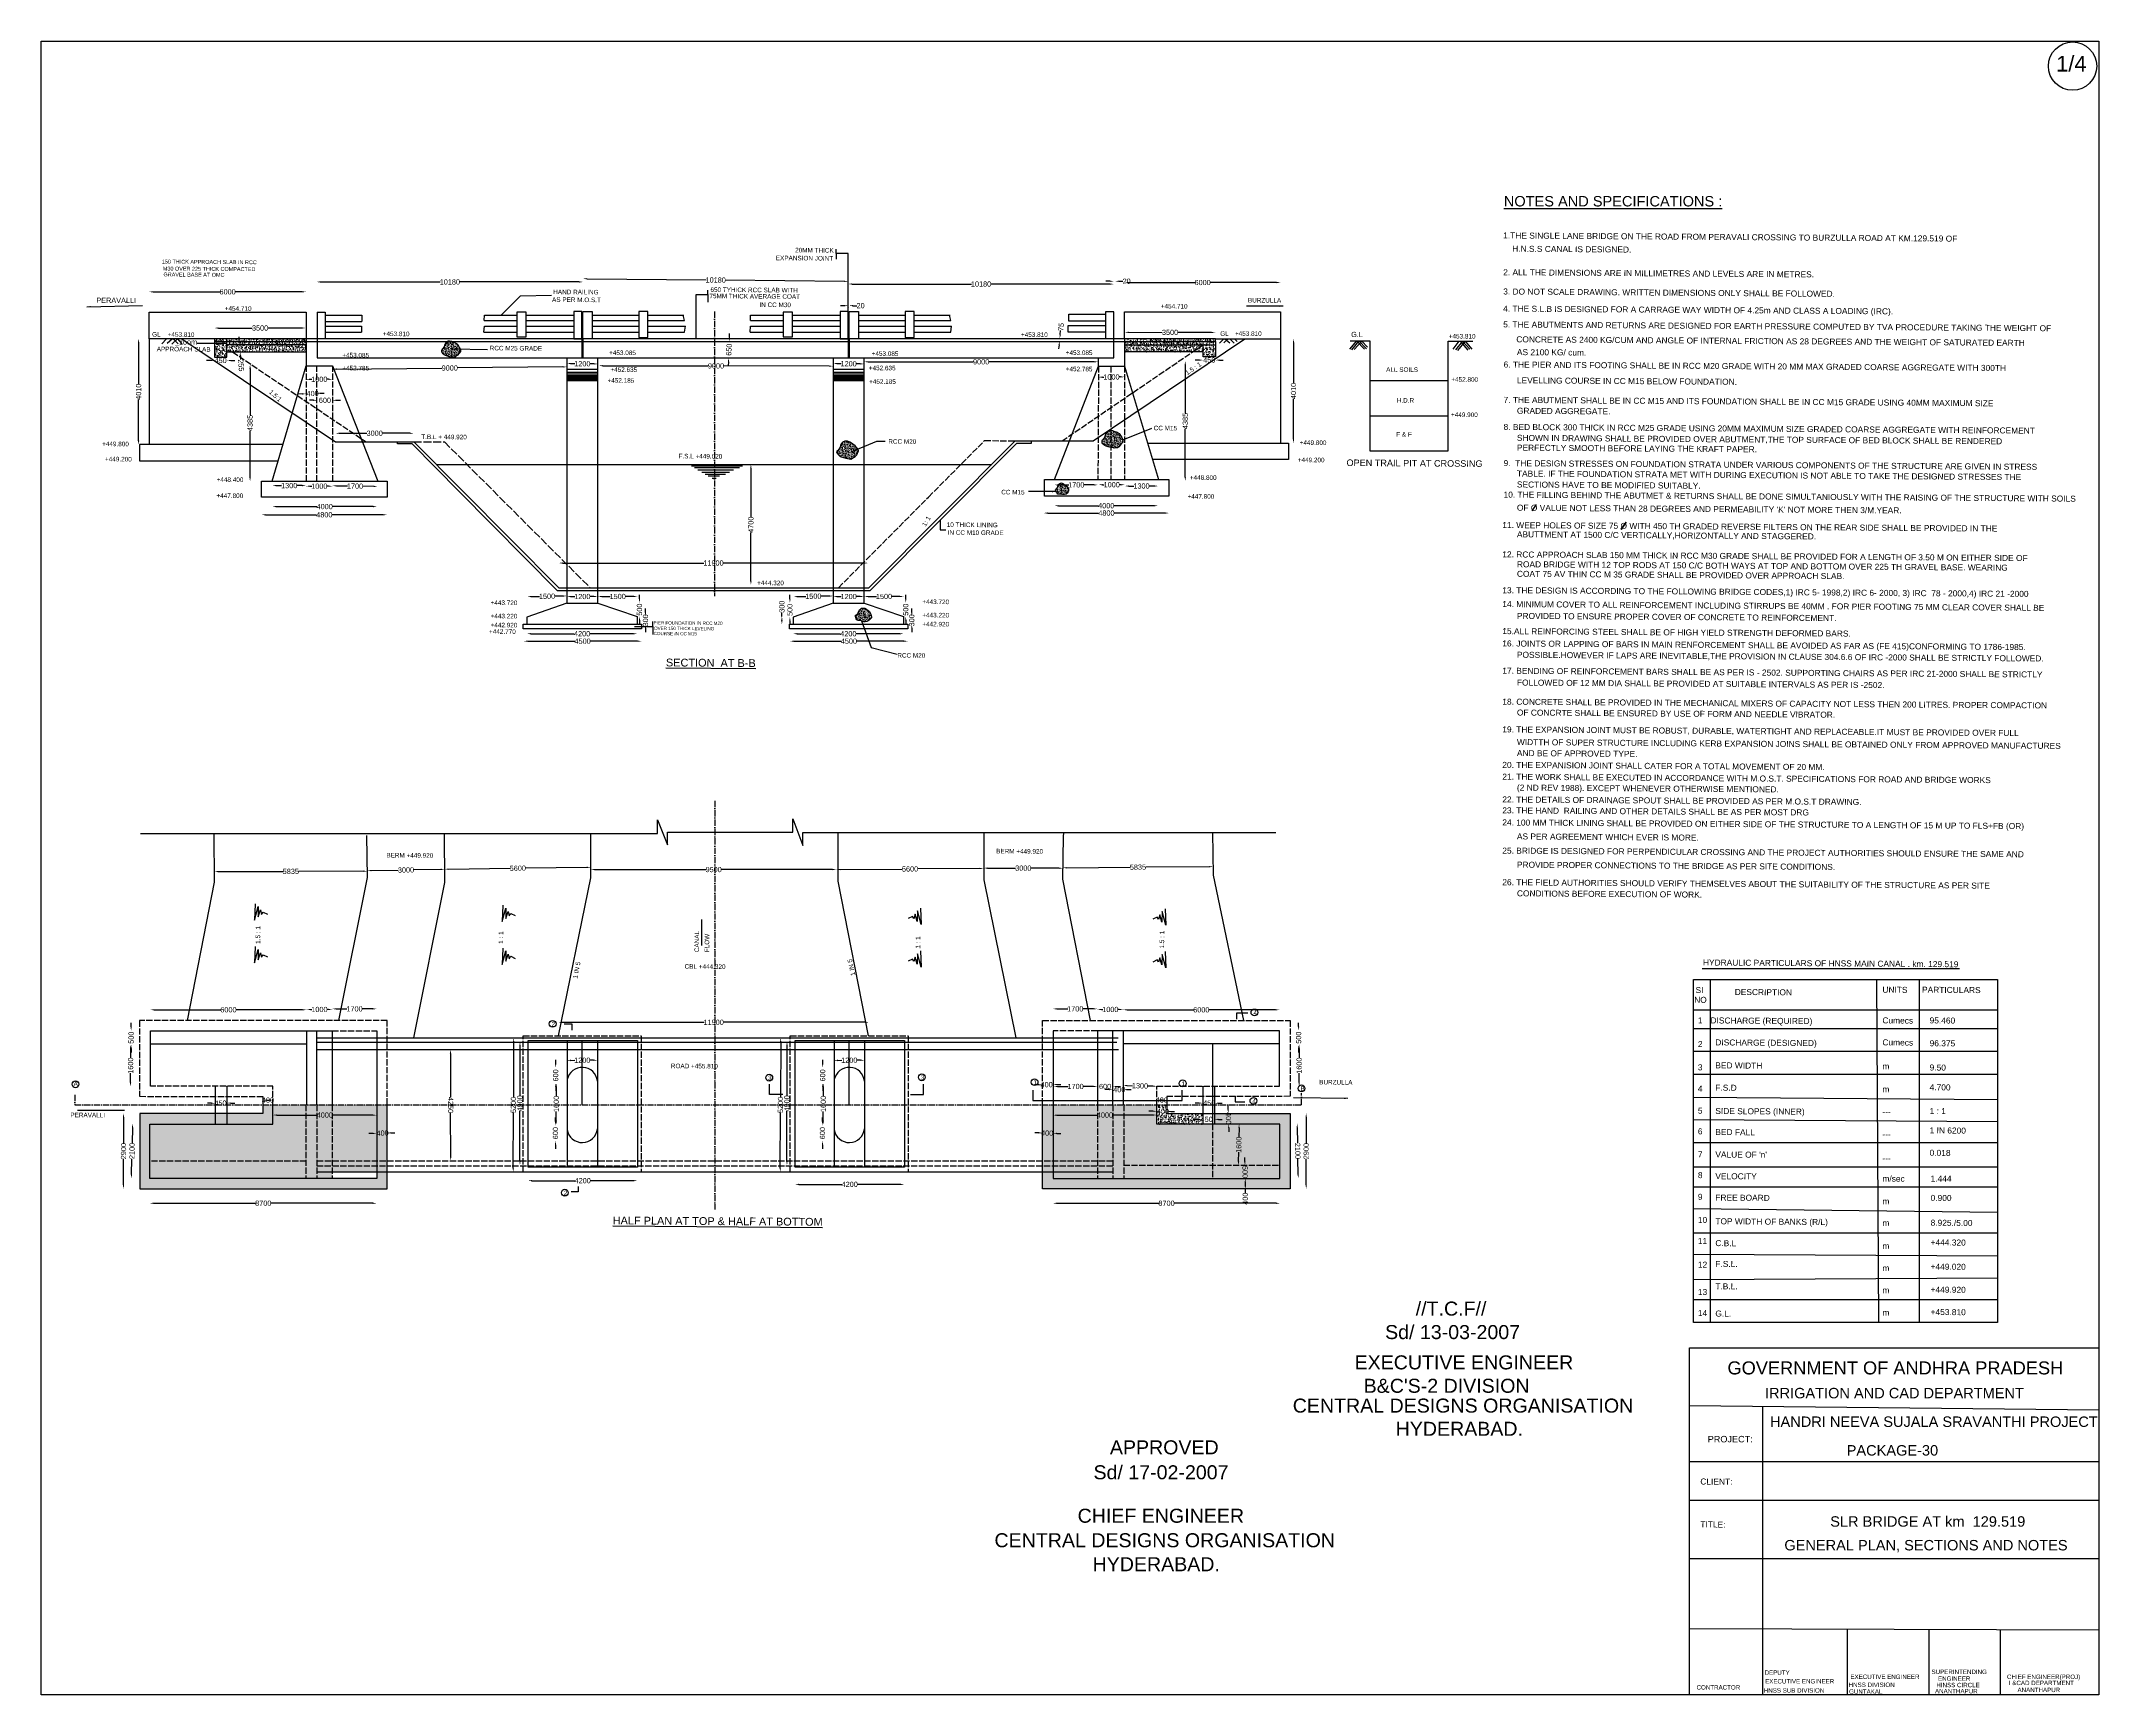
# Model space of a CAD drawing. Header units: millimetres. Extents: x 3893 to 82843, y 1293 to 64748.
import ezdxf

# ---------------------------------------------------------------- set-up
doc = ezdxf.new("R2010")
doc.units = ezdxf.units.MM
doc.header["$MEASUREMENT"] = 0
doc.linetypes.add('ACAD_ISO02W100', pattern=[15, 12, -3])
doc.linetypes.add('ACAD_ISO10W100', pattern=[18, 12, -3, 0, -3])
for name, color, linetype in [('DIMENSION', 7, 'Continuous'), ('DRAWING', 7, 'Continuous'), ('TEXT', 7, 'Continuous')]:
    doc.layers.add(name, color=color, linetype=linetype)
doc.styles.get("Standard").update_dxf_attribs({"font": 'arial.ttf'})
doc.dimstyles.get("Standard").update_dxf_attribs({"dimtxt": 200, "dimasz": 150, "dimexe": 0.18, "dimexo": 0.0625, "dimgap": 0.09, "dimtad": 0, "dimdec": 0, "dimzin": 0, "dimdsep": 46, "dimtxsty": 'Standard', "dimcen": 0.09, "dimse1": 1, "dimse2": 1, "dimadec": 0, "dimazin": 0, "dimtfac": 1, "dimtdec": 0, "dimtofl": 0, "dimtmove": 0, "dimatfit": 3, "dimfxl": 1, "dimtolj": 1, "dimtzin": 0, "dimarcsym": 0})
pattern_1 = [(50, (0, 0), (179.31505, -15.68803), [18.75, -206.25]), (355, (0, 0), (-34.68783, 188.04803), [15, -165]), (100.4514, (14.94, -1.3), (144.62735, 172.3599), [15.93505, -175.28553]), (46.1842, (0, 50), (266.81026, -41.37975), [28.125, -309.375]), (96.6356, (22.23, 46.55), (233.6657, 243.5295), [23.9026, -262.9282]), (351.1842, (0, 50), (233.6655, 243.5297), [22.5, -247.5]), (21, (25, 37.5), (149.22676, -100.65472), [18.75, -206.25]), (326, (25, 37.5), (60.82883, 181.2875), [15, -165]), (71.4514, (37.44, 29.11), (210.05566, 80.63262), [15.93505, -175.28553]), (37.5, (0, 0), (3.039964, 83.223463), [0, -163, 0, -167.5, 0, -165.625]), (7.5, (0, 0), (65.76738, 98.60293), [0, -95.5, 0, -159.25, 0, -63.125]), (327.5, (-55.75, 0), (133.45561, -5.63872), [0, -62.5, 0, -195, 0, -258.75]), (317.5, (-80.75, 0), (145.79654, 25.02625), [0, -81.25, 0, -129.5, 0, -183.75])]
pattern_2 = [(50, (0, 0), (71.72602, -6.275213), [7.5, -82.5]), (355, (0, 0), (-13.87513, 75.21921), [6, -66]), (100.4514, (5.98, -0.52), (57.85094, 68.943954), [6.37402, -70.11421]), (46.1842, (0, 20), (106.7241, -16.5519), [11.25, -123.75]), (96.6356, (8.89, 18.62), (93.46627, 97.41179), [9.56103, -105.1713]), (351.1842, (0, 20), (93.4662, 97.41186), [9, -99]), (21, (10, 15), (59.690705, -40.26189), [7.5, -82.5]), (326, (10, 15), (24.33153, 72.515005), [6, -66]), (71.4514, (14.974, 11.645), (84.02226, 32.25305), [6.37402, -70.11421]), (37.5, (0, 0), (1.215986, 33.289385), [0, -65.2, 0, -67, 0, -66.25]), (7.5, (0, 0), (26.306954, 39.441171), [0, -38.2, 0, -63.7, 0, -25.25]), (327.5, (-22.3, 0), (53.382244, -2.255487), [0, -25, 0, -78, 0, -103.5]), (317.5, (-32.3, 0), (58.318617, 10.010498), [0, -32.5, 0, -51.8, 0, -73.5])]

# ---------------------------------------------------------------- blocks, each defined once
blk = doc.blocks.new('*D2')
at = {"layer": 'Defpoints', "color": 0, "transparency": 16777216}
for p in [(14055, 51764), (15074, 51772), (15074, 51764)]:
    blk.add_point(p, dxfattribs=at)
at = {"layer": 'DIMENSION', "color": 0, "lineweight": -2, "transparency": 16777216}
for p, q in [((14205, 51772), (14275, 51772)), ((14924, 51772), (14853, 51772))]:
    blk.add_line(p, q, dxfattribs=at)
at = {"layer": 'DIMENSION', "color": 0, "transparency": 16777216}
for points in [[(14205, 51797), (14205, 51747), (14055, 51772)], [(14924, 51797), (14924, 51747), (15074, 51772)]]:
    blk.add_solid(points, dxfattribs=at)
at = {"layer": 'DIMENSION', "color": 0, "transparency": 16777216, "insert": (14564, 51772), "char_height": 200, "attachment_point": 5}
blk.add_mtext('\\A1;1000', dxfattribs=at)
blk = doc.blocks.new('*D3')
at = {"layer": 'Defpoints', "color": 0, "transparency": 16777216}
for p in [(14055, 51198), (14457, 51232), (14458, 51214)]:
    blk.add_point(p, dxfattribs=at)
at = {"layer": 'DIMENSION', "color": 0, "lineweight": -2, "transparency": 16777216}
for p, q in [((13904, 51210), (13754, 51204)), ((14607, 51238), (14757, 51243))]:
    blk.add_line(p, q, dxfattribs=at)
at = {"layer": 'DIMENSION', "color": 0, "transparency": 16777216}
for points in [[(13903, 51235), (13905, 51185), (14054, 51216)], [(14606, 51262), (14608, 51213), (14457, 51232)]]:
    blk.add_solid(points, dxfattribs=at)
at = {"layer": 'DIMENSION', "color": 0, "transparency": 16777216, "insert": (14307, 51226), "char_height": 200, "attachment_point": 5, "rotation": 2.2673}
blk.add_mtext('\\A1;400', dxfattribs=at)
blk = doc.blocks.new('*D4')
at = {"layer": 'Defpoints', "color": 0, "transparency": 16777216}
for p in [(14486, 50910), (15074, 50966), (15074, 50910)]:
    blk.add_point(p, dxfattribs=at)
at = {"layer": 'DIMENSION', "color": 0, "lineweight": -2, "transparency": 16777216}
for p, q in [((14336, 50966), (14186, 50966)), ((15224, 50966), (15374, 50966))]:
    blk.add_line(p, q, dxfattribs=at)
at = {"layer": 'DIMENSION', "color": 0, "transparency": 16777216}
for points in [[(14336, 50991), (14336, 50941), (14486, 50966)], [(15224, 50991), (15224, 50941), (15074, 50966)]]:
    blk.add_solid(points, dxfattribs=at)
at = {"layer": 'DIMENSION', "color": 0, "transparency": 16777216, "insert": (14780, 50966), "char_height": 200, "attachment_point": 5}
blk.add_mtext('\\A1;600', dxfattribs=at)
blk = doc.blocks.new('*D5')
at = {"layer": 'Defpoints', "color": 0, "transparency": 16777216}
for p in [(12763, 47869), (14055, 47869), (14055, 47693)]:
    blk.add_point(p, dxfattribs=at)
at = {"layer": 'DIMENSION', "color": 0, "lineweight": -2, "transparency": 16777216}
for p, q in [((12913, 47693), (13120, 47693)), ((13905, 47693), (13698, 47693))]:
    blk.add_line(p, q, dxfattribs=at)
at = {"layer": 'DIMENSION', "color": 0, "transparency": 16777216}
for points in [[(12913, 47718), (12913, 47668), (12763, 47693)], [(13905, 47718), (13905, 47668), (14055, 47693)]]:
    blk.add_solid(points, dxfattribs=at)
at = {"layer": 'DIMENSION', "color": 0, "transparency": 16777216, "insert": (13409, 47693), "char_height": 200, "attachment_point": 5}
blk.add_mtext('\\A1;1300', dxfattribs=at)
blk = doc.blocks.new('*D6')
at = {"layer": 'Defpoints', "color": 0, "transparency": 16777216}
for p in [(14055, 47869), (15074, 47869), (15074, 47671)]:
    blk.add_point(p, dxfattribs=at)
at = {"layer": 'DIMENSION', "color": 0, "lineweight": -2, "transparency": 16777216}
for p, q in [((14205, 47671), (14275, 47671)), ((14924, 47671), (14853, 47671))]:
    blk.add_line(p, q, dxfattribs=at)
at = {"layer": 'DIMENSION', "color": 0, "transparency": 16777216}
for points in [[(14205, 47696), (14205, 47646), (14055, 47671)], [(14924, 47696), (14924, 47646), (15074, 47671)]]:
    blk.add_solid(points, dxfattribs=at)
at = {"layer": 'DIMENSION', "color": 0, "transparency": 16777216, "insert": (14564, 47671), "char_height": 200, "attachment_point": 5}
blk.add_mtext('\\A1;1000', dxfattribs=at)
blk = doc.blocks.new('*D7')
at = {"layer": 'Defpoints', "color": 0, "transparency": 16777216}
for p in [(15074, 47894), (16801, 47662), (16804, 47869)]:
    blk.add_point(p, dxfattribs=at)
at = {"layer": 'DIMENSION', "color": 0, "lineweight": -2, "transparency": 16777216}
for p, q in [((15221, 47685), (15647, 47679)), ((16651, 47664), (16225, 47670))]:
    blk.add_line(p, q, dxfattribs=at)
at = {"layer": 'DIMENSION', "color": 0, "transparency": 16777216}
for points in [[(15221, 47710), (15221, 47660), (15071, 47687)], [(16652, 47689), (16651, 47639), (16801, 47662)]]:
    blk.add_solid(points, dxfattribs=at)
at = {"layer": 'DIMENSION', "color": 0, "transparency": 16777216, "insert": (15936, 47675), "char_height": 200, "attachment_point": 5, "rotation": 359.16109}
blk.add_mtext('\\A1;1700', dxfattribs=at)
blk = doc.blocks.new('*D8')
at = {"layer": 'Defpoints', "color": 0, "transparency": 16777216}
for p in [(12762, 46887), (16781, 46887), (16781, 46887)]:
    blk.add_point(p, dxfattribs=at)
at = {"layer": 'DIMENSION', "color": 0, "lineweight": -2, "transparency": 16777216}
for p, q in [((12912, 46887), (14469, 46887)), ((16631, 46887), (15074, 46887))]:
    blk.add_line(p, q, dxfattribs=at)
at = {"layer": 'DIMENSION', "color": 0, "transparency": 16777216}
for points in [[(12912, 46912), (12912, 46862), (12762, 46887)], [(16631, 46912), (16631, 46862), (16781, 46887)]]:
    blk.add_solid(points, dxfattribs=at)
at = {"layer": 'DIMENSION', "color": 0, "transparency": 16777216, "insert": (14772, 46887), "char_height": 200, "attachment_point": 5}
blk.add_mtext('\\A1;4000', dxfattribs=at)
blk = doc.blocks.new('*D9')
at = {"layer": 'Defpoints', "color": 0, "transparency": 16777216}
for p in [(12352, 47250), (17165, 47250), (17165, 46574)]:
    blk.add_point(p, dxfattribs=at)
at = {"layer": 'DIMENSION', "color": 0, "lineweight": -2, "transparency": 16777216}
for p, q in [((12502, 46574), (14456, 46574)), ((17015, 46574), (15061, 46574))]:
    blk.add_line(p, q, dxfattribs=at)
at = {"layer": 'DIMENSION', "color": 0, "transparency": 16777216}
for points in [[(12502, 46599), (12502, 46549), (12352, 46574)], [(17015, 46599), (17015, 46549), (17165, 46574)]]:
    blk.add_solid(points, dxfattribs=at)
at = {"layer": 'DIMENSION', "color": 0, "transparency": 16777216, "insert": (14759, 46574), "char_height": 200, "attachment_point": 5}
blk.add_mtext('\\A1;4800', dxfattribs=at)
blk = doc.blocks.new('*D10')
at = {"layer": 'Defpoints', "color": 0, "transparency": 16777216}
for p in [(24063, 52380), (25253, 52363), (25253, 52361)]:
    blk.add_point(p, dxfattribs=at)
at = {"layer": 'DIMENSION', "color": 0, "lineweight": -2, "transparency": 16777216}
for p, q in [((24213, 52376), (24369, 52373)), ((25103, 52363), (24947, 52365))]:
    blk.add_line(p, q, dxfattribs=at)
at = {"layer": 'DIMENSION', "color": 0, "transparency": 16777216}
for points in [[(24213, 52401), (24213, 52351), (24063, 52378)], [(25103, 52388), (25103, 52338), (25253, 52361)]]:
    blk.add_solid(points, dxfattribs=at)
at = {"layer": 'DIMENSION', "color": 0, "transparency": 16777216, "insert": (24658, 52369), "char_height": 200, "attachment_point": 5, "rotation": 359.20636}
blk.add_mtext('\\A1;1200', dxfattribs=at)
blk = doc.blocks.new('*D11')
at = {"layer": 'Defpoints', "color": 0, "transparency": 16777216}
for p in [(22534, 42009), (26763, 42009), (26763, 42009)]:
    blk.add_point(p, dxfattribs=at)
at = {"layer": 'DIMENSION', "color": 0, "lineweight": -2, "transparency": 16777216}
for p, q in [((22684, 42009), (24346, 42009)), ((26613, 42009), (24951, 42009))]:
    blk.add_line(p, q, dxfattribs=at)
at = {"layer": 'DIMENSION', "color": 0, "transparency": 16777216}
for points in [[(22684, 42034), (22684, 41984), (22534, 42009)], [(26613, 42034), (26613, 41984), (26763, 42009)]]:
    blk.add_solid(points, dxfattribs=at)
at = {"layer": 'DIMENSION', "color": 0, "transparency": 16777216, "insert": (24649, 42009), "char_height": 200, "attachment_point": 5}
blk.add_mtext('\\A1;4200', dxfattribs=at)
blk = doc.blocks.new('*D12')
at = {"layer": 'Defpoints', "color": 0, "transparency": 16777216}
for p in [(22410, 41752), (26925, 41752), (26925, 41723)]:
    blk.add_point(p, dxfattribs=at)
at = {"layer": 'DIMENSION', "color": 0, "lineweight": -2, "transparency": 16777216}
for p, q in [((22560, 41723), (24365, 41723)), ((26775, 41723), (24970, 41723))]:
    blk.add_line(p, q, dxfattribs=at)
at = {"layer": 'DIMENSION', "color": 0, "transparency": 16777216}
for points in [[(22560, 41748), (22560, 41698), (22410, 41723)], [(26775, 41748), (26775, 41698), (26925, 41723)]]:
    blk.add_solid(points, dxfattribs=at)
at = {"layer": 'DIMENSION', "color": 0, "transparency": 16777216, "insert": (24668, 41723), "char_height": 200, "attachment_point": 5}
blk.add_mtext('\\A1;4500', dxfattribs=at)
blk = doc.blocks.new('*D13')
at = {"layer": 'Defpoints', "color": 0, "transparency": 16777216}
for p in [(22544, 43436), (24063, 43465), (24063, 43459)]:
    blk.add_point(p, dxfattribs=at)
at = {"layer": 'DIMENSION', "color": 0, "lineweight": -2, "transparency": 16777216}
for p, q in [((22694, 43434), (23014, 43440)), ((23913, 43456), (23592, 43450))]:
    blk.add_line(p, q, dxfattribs=at)
at = {"layer": 'DIMENSION', "color": 0, "transparency": 16777216}
for points in [[(22693, 43459), (22694, 43409), (22544, 43431)], [(23913, 43481), (23914, 43431), (24063, 43459)]]:
    blk.add_solid(points, dxfattribs=at)
at = {"layer": 'DIMENSION', "color": 0, "transparency": 16777216, "insert": (23303, 43445), "char_height": 200, "attachment_point": 5, "rotation": 1.07624}
blk.add_mtext('\\A1;1500', dxfattribs=at)
blk = doc.blocks.new('*D14')
at = {"layer": 'Defpoints', "color": 0, "transparency": 16777216}
for p in [(24063, 43459), (25253, 43465), (25253, 43439)]:
    blk.add_point(p, dxfattribs=at)
at = {"layer": 'DIMENSION', "color": 0, "lineweight": -2, "transparency": 16777216}
for p, q in [((24213, 43435), (24369, 43435)), ((25103, 43438), (24947, 43438))]:
    blk.add_line(p, q, dxfattribs=at)
at = {"layer": 'DIMENSION', "color": 0, "transparency": 16777216}
for points in [[(24213, 43460), (24213, 43410), (24063, 43434)], [(25103, 43463), (25103, 43413), (25253, 43439)]]:
    blk.add_solid(points, dxfattribs=at)
at = {"layer": 'DIMENSION', "color": 0, "transparency": 16777216, "insert": (24658, 43436), "char_height": 200, "attachment_point": 5, "rotation": 0.2535}
blk.add_mtext('\\A1;1200', dxfattribs=at)
blk = doc.blocks.new('*D15')
at = {"layer": 'Defpoints', "color": 0, "transparency": 16777216}
for p in [(25253, 43516), (26777, 43516), (26777, 43439)]:
    blk.add_point(p, dxfattribs=at)
at = {"layer": 'DIMENSION', "color": 0, "lineweight": -2, "transparency": 16777216}
for p, q in [((25403, 43439), (25726, 43439)), ((26627, 43439), (26304, 43439))]:
    blk.add_line(p, q, dxfattribs=at)
at = {"layer": 'DIMENSION', "color": 0, "transparency": 16777216}
for points in [[(25403, 43464), (25403, 43414), (25253, 43439)], [(26627, 43464), (26627, 43414), (26777, 43439)]]:
    blk.add_solid(points, dxfattribs=at)
at = {"layer": 'DIMENSION', "color": 0, "transparency": 16777216, "insert": (26015, 43439), "char_height": 200, "attachment_point": 5}
blk.add_mtext('\\A1;1500', dxfattribs=at)
blk = doc.blocks.new('*D16')
at = {"layer": 'Defpoints', "color": 0, "transparency": 16777216}
for p in [(26766, 42674), (27081, 42674), (26766, 42375)]:
    blk.add_point(p, dxfattribs=at)
at = {"layer": 'DIMENSION', "color": 0, "lineweight": -2, "transparency": 16777216}
for p, q in [((27081, 42824), (27081, 42974)), ((27081, 42225), (27081, 42075))]:
    blk.add_line(p, q, dxfattribs=at)
at = {"layer": 'DIMENSION', "color": 0, "transparency": 16777216}
for points in [[(27056, 42824), (27106, 42824), (27081, 42674)], [(27056, 42225), (27106, 42225), (27081, 42375)]]:
    blk.add_solid(points, dxfattribs=at)
at = {"layer": 'DIMENSION', "color": 0, "transparency": 16777216, "insert": (27081, 42524), "char_height": 200, "attachment_point": 5, "rotation": 90}
blk.add_mtext('\\A1;300', dxfattribs=at)
blk = doc.blocks.new('*D17')
at = {"layer": 'Defpoints', "color": 0, "transparency": 16777216}
for p in [(26766, 43197), (26766, 42674), (26849, 43197)]:
    blk.add_point(p, dxfattribs=at)
at = {"layer": 'DIMENSION', "color": 0, "lineweight": -2, "transparency": 16777216}
for p, q in [((26849, 43347), (26849, 43497)), ((26849, 42524), (26849, 42374))]:
    blk.add_line(p, q, dxfattribs=at)
at = {"layer": 'DIMENSION', "color": 0, "transparency": 16777216}
for points in [[(26824, 43347), (26874, 43347), (26849, 43197)], [(26824, 42524), (26874, 42524), (26849, 42674)]]:
    blk.add_solid(points, dxfattribs=at)
at = {"layer": 'DIMENSION', "color": 0, "transparency": 16777216, "insert": (26849, 42935), "char_height": 200, "attachment_point": 5, "rotation": 90}
blk.add_mtext('\\A1;500', dxfattribs=at)
blk = doc.blocks.new('*D24')
at = {"layer": 'Defpoints', "color": 0, "transparency": 16777216}
for p in [(34280, 52380), (35470, 52363), (35470, 52361)]:
    blk.add_point(p, dxfattribs=at)
at = {"layer": 'DIMENSION', "color": 0, "lineweight": -2, "transparency": 16777216}
for p, q in [((34430, 52376), (34586, 52373)), ((35320, 52363), (35164, 52365))]:
    blk.add_line(p, q, dxfattribs=at)
at = {"layer": 'DIMENSION', "color": 0, "transparency": 16777216}
for points in [[(34430, 52401), (34429, 52351), (34280, 52378)], [(35320, 52388), (35319, 52338), (35470, 52361)]]:
    blk.add_solid(points, dxfattribs=at)
at = {"layer": 'DIMENSION', "color": 0, "transparency": 16777216, "insert": (34875, 52369), "char_height": 200, "attachment_point": 5, "rotation": 359.20636}
blk.add_mtext('\\A1;1200', dxfattribs=at)
blk = doc.blocks.new('*D19')
at = {"layer": 'Defpoints', "color": 0, "transparency": 16777216}
for p in [(32751, 42009), (36980, 42009), (36980, 42009)]:
    blk.add_point(p, dxfattribs=at)
at = {"layer": 'DIMENSION', "color": 0, "lineweight": -2, "transparency": 16777216}
for p, q in [((32901, 42009), (34563, 42009)), ((36830, 42009), (35168, 42009))]:
    blk.add_line(p, q, dxfattribs=at)
at = {"layer": 'DIMENSION', "color": 0, "transparency": 16777216}
for points in [[(32901, 42034), (32901, 41984), (32751, 42009)], [(36830, 42034), (36830, 41984), (36980, 42009)]]:
    blk.add_solid(points, dxfattribs=at)
at = {"layer": 'DIMENSION', "color": 0, "transparency": 16777216, "insert": (34865, 42009), "char_height": 200, "attachment_point": 5}
blk.add_mtext('\\A1;4200', dxfattribs=at)
blk = doc.blocks.new('*D20')
at = {"layer": 'Defpoints', "color": 0, "transparency": 16777216}
for p in [(32627, 41752), (37142, 41752), (37142, 41723)]:
    blk.add_point(p, dxfattribs=at)
at = {"layer": 'DIMENSION', "color": 0, "lineweight": -2, "transparency": 16777216}
for p, q in [((32777, 41723), (34582, 41723)), ((36992, 41723), (35187, 41723))]:
    blk.add_line(p, q, dxfattribs=at)
at = {"layer": 'DIMENSION', "color": 0, "transparency": 16777216}
for points in [[(32777, 41748), (32777, 41698), (32627, 41723)], [(36992, 41748), (36992, 41698), (37142, 41723)]]:
    blk.add_solid(points, dxfattribs=at)
at = {"layer": 'DIMENSION', "color": 0, "transparency": 16777216, "insert": (34884, 41723), "char_height": 200, "attachment_point": 5}
blk.add_mtext('\\A1;4500', dxfattribs=at)
blk = doc.blocks.new('*D25')
at = {"layer": 'Defpoints', "color": 0, "transparency": 16777216}
for p in [(32760, 43436), (34280, 43465), (34280, 43459)]:
    blk.add_point(p, dxfattribs=at)
at = {"layer": 'DIMENSION', "color": 0, "lineweight": -2, "transparency": 16777216}
for p, q in [((32910, 43434), (33231, 43440)), ((34130, 43456), (33809, 43450))]:
    blk.add_line(p, q, dxfattribs=at)
at = {"layer": 'DIMENSION', "color": 0, "transparency": 16777216}
for points in [[(32910, 43459), (32911, 43409), (32760, 43431)], [(34129, 43481), (34130, 43431), (34280, 43459)]]:
    blk.add_solid(points, dxfattribs=at)
at = {"layer": 'DIMENSION', "color": 0, "transparency": 16777216, "insert": (33520, 43445), "char_height": 200, "attachment_point": 5, "rotation": 1.07624}
blk.add_mtext('\\A1;1500', dxfattribs=at)
blk = doc.blocks.new('*D21')
at = {"layer": 'Defpoints', "color": 0, "transparency": 16777216}
for p in [(34280, 43459), (35470, 43465), (35470, 43439)]:
    blk.add_point(p, dxfattribs=at)
at = {"layer": 'DIMENSION', "color": 0, "lineweight": -2, "transparency": 16777216}
for p, q in [((34430, 43435), (34586, 43435)), ((35320, 43438), (35164, 43438))]:
    blk.add_line(p, q, dxfattribs=at)
at = {"layer": 'DIMENSION', "color": 0, "transparency": 16777216}
for points in [[(34430, 43460), (34430, 43410), (34280, 43434)], [(35320, 43463), (35320, 43413), (35470, 43439)]]:
    blk.add_solid(points, dxfattribs=at)
at = {"layer": 'DIMENSION', "color": 0, "transparency": 16777216, "insert": (34875, 43436), "char_height": 200, "attachment_point": 5, "rotation": 0.2535}
blk.add_mtext('\\A1;1200', dxfattribs=at)
blk = doc.blocks.new('*D18')
at = {"layer": 'Defpoints', "color": 0, "transparency": 16777216}
for p in [(35470, 43516), (36994, 43516), (36994, 43439)]:
    blk.add_point(p, dxfattribs=at)
at = {"layer": 'DIMENSION', "color": 0, "lineweight": -2, "transparency": 16777216}
for p, q in [((35620, 43439), (35943, 43439)), ((36844, 43439), (36521, 43439))]:
    blk.add_line(p, q, dxfattribs=at)
at = {"layer": 'DIMENSION', "color": 0, "transparency": 16777216}
for points in [[(35620, 43464), (35620, 43414), (35470, 43439)], [(36844, 43464), (36844, 43414), (36994, 43439)]]:
    blk.add_solid(points, dxfattribs=at)
at = {"layer": 'DIMENSION', "color": 0, "transparency": 16777216, "insert": (36232, 43439), "char_height": 200, "attachment_point": 5}
blk.add_mtext('\\A1;1500', dxfattribs=at)
blk = doc.blocks.new('*D22')
at = {"layer": 'Defpoints', "color": 0, "transparency": 16777216}
for p in [(36983, 42674), (37297, 42674), (36983, 42375)]:
    blk.add_point(p, dxfattribs=at)
at = {"layer": 'DIMENSION', "color": 0, "lineweight": -2, "transparency": 16777216}
for p, q in [((37297, 42824), (37297, 42974)), ((37297, 42225), (37297, 42075))]:
    blk.add_line(p, q, dxfattribs=at)
at = {"layer": 'DIMENSION', "color": 0, "transparency": 16777216}
for points in [[(37272, 42824), (37322, 42824), (37297, 42674)], [(37272, 42225), (37322, 42225), (37297, 42375)]]:
    blk.add_solid(points, dxfattribs=at)
at = {"layer": 'DIMENSION', "color": 0, "transparency": 16777216, "insert": (37297, 42524), "char_height": 200, "attachment_point": 5, "rotation": 90}
blk.add_mtext('\\A1;300', dxfattribs=at)
blk = doc.blocks.new('*D23')
at = {"layer": 'Defpoints', "color": 0, "transparency": 16777216}
for p in [(36983, 43197), (36983, 42674), (37066, 43197)]:
    blk.add_point(p, dxfattribs=at)
at = {"layer": 'DIMENSION', "color": 0, "lineweight": -2, "transparency": 16777216}
for p, q in [((37066, 43347), (37066, 43497)), ((37066, 42524), (37066, 42374))]:
    blk.add_line(p, q, dxfattribs=at)
at = {"layer": 'DIMENSION', "color": 0, "transparency": 16777216}
for points in [[(37041, 43347), (37091, 43347), (37066, 43197)], [(37041, 42524), (37091, 42524), (37066, 42674)]]:
    blk.add_solid(points, dxfattribs=at)
at = {"layer": 'DIMENSION', "color": 0, "transparency": 16777216, "insert": (37066, 42935), "char_height": 200, "attachment_point": 5, "rotation": 90}
blk.add_mtext('\\A1;500', dxfattribs=at)
blk = doc.blocks.new('*D26')
at = {"layer": 'Defpoints', "color": 0, "transparency": 16777216}
for p in [(14075, 27579), (8084, 26775), (14075, 26775)]:
    blk.add_point(p, dxfattribs=at)
at = {"layer": 'DIMENSION', "color": 0, "lineweight": -2, "transparency": 16777216}
for p, q in [((8234, 27579), (10780, 27579)), ((13925, 27579), (11378, 27579))]:
    blk.add_line(p, q, dxfattribs=at)
at = {"layer": 'DIMENSION', "color": 0, "transparency": 16777216}
for points in [[(8234, 27604), (8234, 27554), (8084, 27579)], [(13925, 27604), (13925, 27554), (14075, 27579)]]:
    blk.add_solid(points, dxfattribs=at)
at = {"layer": 'DIMENSION', "color": 0, "transparency": 16777216, "insert": (11079, 27579), "char_height": 200, "attachment_point": 5}
blk.add_mtext('\\A1;6000', dxfattribs=at)
blk = doc.blocks.new('*D27')
at = {"layer": 'Defpoints', "color": 0, "transparency": 16777216}
for p in [(15065, 27591), (14075, 26775), (15065, 26775)]:
    blk.add_point(p, dxfattribs=at)
at = {"layer": 'DIMENSION', "color": 0, "lineweight": -2, "transparency": 16777216}
for p, q in [((14225, 27591), (14281, 27591)), ((14915, 27591), (14859, 27591))]:
    blk.add_line(p, q, dxfattribs=at)
at = {"layer": 'DIMENSION', "color": 0, "transparency": 16777216}
for points in [[(14225, 27616), (14225, 27566), (14075, 27591)], [(14915, 27616), (14915, 27566), (15065, 27591)]]:
    blk.add_solid(points, dxfattribs=at)
at = {"layer": 'DIMENSION', "color": 0, "transparency": 16777216, "insert": (14570, 27591), "char_height": 200, "attachment_point": 5}
blk.add_mtext('\\A1;1000', dxfattribs=at)
blk = doc.blocks.new('*D28')
at = {"layer": 'Defpoints', "color": 0, "transparency": 16777216}
for p in [(16767, 27614), (15065, 26775), (16767, 26775)]:
    blk.add_point(p, dxfattribs=at)
at = {"layer": 'DIMENSION', "color": 0, "lineweight": -2, "transparency": 16777216}
for p, q in [((15215, 27614), (15627, 27614)), ((16617, 27614), (16205, 27614))]:
    blk.add_line(p, q, dxfattribs=at)
at = {"layer": 'DIMENSION', "color": 0, "transparency": 16777216}
for points in [[(15215, 27639), (15215, 27589), (15065, 27614)], [(16617, 27639), (16617, 27589), (16767, 27614)]]:
    blk.add_solid(points, dxfattribs=at)
at = {"layer": 'DIMENSION', "color": 0, "transparency": 16777216, "insert": (15916, 27614), "char_height": 200, "attachment_point": 5}
blk.add_mtext('\\A1;1700', dxfattribs=at)
blk = doc.blocks.new('*D29')
at = {"layer": 'Defpoints', "color": 0, "transparency": 16777216}
for p in [(7325, 26240), (7374, 26240), (7374, 24637)]:
    blk.add_point(p, dxfattribs=at)
at = {"layer": 'DIMENSION', "color": 0, "lineweight": -2, "transparency": 16777216}
for p, q in [((7325, 26090), (7325, 25727)), ((7325, 24787), (7325, 25149))]:
    blk.add_line(p, q, dxfattribs=at)
at = {"layer": 'DIMENSION', "color": 0, "transparency": 16777216}
for points in [[(7300, 26090), (7350, 26090), (7325, 26240)], [(7300, 24787), (7350, 24787), (7325, 24637)]]:
    blk.add_solid(points, dxfattribs=at)
at = {"layer": 'DIMENSION', "color": 0, "transparency": 16777216, "insert": (7325, 25438), "char_height": 200, "attachment_point": 5, "rotation": 90}
blk.add_mtext('\\A1;1600', dxfattribs=at)
blk = doc.blocks.new('*D30')
at = {"layer": 'Defpoints', "color": 0, "transparency": 16777216}
for p in [(7325, 26783), (7325, 26240), (7344, 26783)]:
    blk.add_point(p, dxfattribs=at)
at = {"layer": 'DIMENSION', "color": 0, "lineweight": -2, "transparency": 16777216}
for p, q in [((7344, 26933), (7344, 27083)), ((7344, 26090), (7344, 25940))]:
    blk.add_line(p, q, dxfattribs=at)
at = {"layer": 'DIMENSION', "color": 0, "transparency": 16777216}
for points in [[(7319, 26933), (7369, 26933), (7344, 26783)], [(7319, 26090), (7369, 26090), (7344, 26240)]]:
    blk.add_solid(points, dxfattribs=at)
at = {"layer": 'DIMENSION', "color": 0, "transparency": 16777216, "insert": (7344, 26511), "char_height": 200, "attachment_point": 5, "rotation": 90}
blk.add_mtext('\\A1;500', dxfattribs=at)
blk = doc.blocks.new('*D31')
at = {"layer": 'Defpoints', "color": 0, "transparency": 16777216}
for p in [(10574, 23963), (11020, 24000), (11020, 23968)]:
    blk.add_point(p, dxfattribs=at)
at = {"layer": 'DIMENSION', "color": 0, "lineweight": -2, "transparency": 16777216}
for p, q in [((10424, 23993), (10274, 23991)), ((11170, 24001), (11320, 24003))]:
    blk.add_line(p, q, dxfattribs=at)
at = {"layer": 'DIMENSION', "color": 0, "transparency": 16777216}
for points in [[(10424, 24018), (10424, 23968), (10574, 23994)], [(11170, 24026), (11170, 23976), (11020, 24000)]]:
    blk.add_solid(points, dxfattribs=at)
at = {"layer": 'DIMENSION', "color": 0, "transparency": 16777216, "insert": (10773, 23997), "char_height": 200, "attachment_point": 5, "rotation": 0.66178}
blk.add_mtext('\\A1;450', dxfattribs=at)
blk = doc.blocks.new('*D32')
at = {"layer": 'Defpoints', "color": 0, "transparency": 16777216}
for p in [(12401, 24097), (12788, 24116), (12788, 24102)]:
    blk.add_point(p, dxfattribs=at)
at = {"layer": 'DIMENSION', "color": 0, "lineweight": -2, "transparency": 16777216}
blk.add_line((12551, 24113), (12638, 24114), dxfattribs=at)
at = {"layer": 'DIMENSION', "color": 0, "transparency": 16777216}
for points in [[(12551, 24138), (12552, 24088), (12401, 24111)], [(12638, 24139), (12638, 24089), (12788, 24116)]]:
    blk.add_solid(points, dxfattribs=at)
at = {"layer": 'DIMENSION', "color": 0, "transparency": 16777216, "insert": (12595, 24113), "char_height": 200, "attachment_point": 5, "rotation": 0.76327}
blk.add_mtext('\\A1;400', dxfattribs=at)
blk = doc.blocks.new('*D33')
at = {"layer": 'Defpoints', "color": 0, "transparency": 16777216}
for p in [(12784, 23508), (16767, 23502), (16768, 23536)]:
    blk.add_point(p, dxfattribs=at)
at = {"layer": 'DIMENSION', "color": 0, "lineweight": -2, "transparency": 16777216}
for p, q in [((12934, 23542), (14474, 23540)), ((16618, 23537), (15078, 23539))]:
    blk.add_line(p, q, dxfattribs=at)
at = {"layer": 'DIMENSION', "color": 0, "transparency": 16777216}
for points in [[(12934, 23567), (12934, 23517), (12784, 23542)], [(16618, 23562), (16617, 23512), (16768, 23536)]]:
    blk.add_solid(points, dxfattribs=at)
at = {"layer": 'DIMENSION', "color": 0, "transparency": 16777216, "insert": (14776, 23539), "char_height": 200, "attachment_point": 5, "rotation": 359.91732}
blk.add_mtext('\\A1;4000', dxfattribs=at)
blk = doc.blocks.new('*D34')
at = {"layer": 'Defpoints', "color": 0, "transparency": 16777216}
for p in [(16767, 22806), (17165, 22853), (17166, 22817)]:
    blk.add_point(p, dxfattribs=at)
at = {"layer": 'DIMENSION', "color": 0, "lineweight": -2, "transparency": 16777216}
for p, q in [((16616, 22837), (16467, 22833)), ((17315, 22857), (17465, 22862))]:
    blk.add_line(p, q, dxfattribs=at)
at = {"layer": 'DIMENSION', "color": 0, "transparency": 16777216}
for points in [[(16616, 22862), (16617, 22812), (16766, 22842)], [(17314, 22882), (17316, 22832), (17165, 22853)]]:
    blk.add_solid(points, dxfattribs=at)
at = {"layer": 'DIMENSION', "color": 0, "transparency": 16777216, "insert": (16993, 22848), "char_height": 200, "attachment_point": 5, "rotation": 1.63946}
blk.add_mtext('\\A1;400', dxfattribs=at)
blk = doc.blocks.new('*D35')
at = {"layer": 'Defpoints', "color": 0, "transparency": 16777216}
for p in [(8060, 21102), (16767, 21102), (16767, 20156)]:
    blk.add_point(p, dxfattribs=at)
at = {"layer": 'DIMENSION', "color": 0, "lineweight": -2, "transparency": 16777216}
for p, q in [((8210, 20156), (12115, 20156)), ((16617, 20156), (12712, 20156))]:
    blk.add_line(p, q, dxfattribs=at)
at = {"layer": 'DIMENSION', "color": 0, "transparency": 16777216}
for points in [[(8210, 20181), (8210, 20131), (8060, 20156)], [(16617, 20181), (16617, 20131), (16767, 20156)]]:
    blk.add_solid(points, dxfattribs=at)
at = {"layer": 'DIMENSION', "color": 0, "transparency": 16777216, "insert": (12414, 20156), "char_height": 200, "attachment_point": 5}
blk.add_mtext('\\A1;8700', dxfattribs=at)
blk = doc.blocks.new('*D36')
at = {"layer": 'Defpoints', "color": 0, "transparency": 16777216}
for p in [(7401, 23210), (8102, 23195), (8060, 21102)]:
    blk.add_point(p, dxfattribs=at)
at = {"layer": 'DIMENSION', "color": 0, "lineweight": -2, "transparency": 16777216}
for p, q in [((7398, 23060), (7385, 22463)), ((7361, 21266), (7373, 21863))]:
    blk.add_line(p, q, dxfattribs=at)
at = {"layer": 'DIMENSION', "color": 0, "transparency": 16777216}
for points in [[(7373, 23060), (7423, 23059), (7401, 23210)], [(7336, 21267), (7386, 21266), (7358, 21116)]]:
    blk.add_solid(points, dxfattribs=at)
at = {"layer": 'DIMENSION', "color": 0, "transparency": 16777216, "insert": (7379, 22163), "char_height": 200, "attachment_point": 5, "rotation": 88.84015}
blk.add_mtext('\\A1;2100', dxfattribs=at)
blk = doc.blocks.new('*D37')
at = {"layer": 'Defpoints', "color": 0, "transparency": 16777216}
for p in [(7054, 23606), (7674, 23606), (7674, 20708)]:
    blk.add_point(p, dxfattribs=at)
at = {"layer": 'DIMENSION', "color": 0, "lineweight": -2, "transparency": 16777216}
for p, q in [((7054, 23456), (7054, 22457)), ((7054, 20858), (7054, 21857))]:
    blk.add_line(p, q, dxfattribs=at)
at = {"layer": 'DIMENSION', "color": 0, "transparency": 16777216}
for points in [[(7029, 23456), (7079, 23456), (7054, 23606)], [(7029, 20858), (7079, 20858), (7054, 20708)]]:
    blk.add_solid(points, dxfattribs=at)
at = {"layer": 'DIMENSION', "color": 0, "transparency": 16777216, "insert": (7054, 22157), "char_height": 200, "attachment_point": 5, "rotation": 90}
blk.add_mtext('\\A1;2900', dxfattribs=at)
blk = doc.blocks.new('*D43')
at = {"layer": 'Defpoints', "color": 0, "transparency": 16777216}
for p in [(45409, 27579), (45409, 26775), (51401, 26775)]:
    blk.add_point(p, dxfattribs=at)
at = {"layer": 'DIMENSION', "color": 0, "lineweight": -2, "transparency": 16777216}
for p, q in [((45559, 27579), (48106, 27579)), ((51251, 27579), (48704, 27579))]:
    blk.add_line(p, q, dxfattribs=at)
at = {"layer": 'DIMENSION', "color": 0, "transparency": 16777216}
for points in [[(45559, 27604), (45559, 27554), (45409, 27579)], [(51251, 27604), (51251, 27554), (51401, 27579)]]:
    blk.add_solid(points, dxfattribs=at)
at = {"layer": 'DIMENSION', "color": 0, "transparency": 16777216, "insert": (48405, 27579), "char_height": 200, "attachment_point": 5}
blk.add_mtext('\\A1;6000', dxfattribs=at)
blk = doc.blocks.new('*D44')
at = {"layer": 'Defpoints', "color": 0, "transparency": 16777216}
for p in [(44420, 27591), (44420, 26775), (45409, 26775)]:
    blk.add_point(p, dxfattribs=at)
at = {"layer": 'DIMENSION', "color": 0, "lineweight": -2, "transparency": 16777216}
for p, q in [((44570, 27591), (44626, 27591)), ((45259, 27591), (45204, 27591))]:
    blk.add_line(p, q, dxfattribs=at)
at = {"layer": 'DIMENSION', "color": 0, "transparency": 16777216}
for points in [[(44570, 27616), (44570, 27566), (44420, 27591)], [(45259, 27616), (45259, 27566), (45409, 27591)]]:
    blk.add_solid(points, dxfattribs=at)
at = {"layer": 'DIMENSION', "color": 0, "transparency": 16777216, "insert": (44915, 27591), "char_height": 200, "attachment_point": 5}
blk.add_mtext('\\A1;1000', dxfattribs=at)
blk = doc.blocks.new('*D45')
at = {"layer": 'Defpoints', "color": 0, "transparency": 16777216}
for p in [(42717, 27614), (42717, 26775), (44420, 26775)]:
    blk.add_point(p, dxfattribs=at)
at = {"layer": 'DIMENSION', "color": 0, "lineweight": -2, "transparency": 16777216}
for p, q in [((42867, 27614), (43279, 27614)), ((44270, 27614), (43857, 27614))]:
    blk.add_line(p, q, dxfattribs=at)
at = {"layer": 'DIMENSION', "color": 0, "transparency": 16777216}
for points in [[(42867, 27639), (42867, 27589), (42717, 27614)], [(44270, 27639), (44270, 27589), (44420, 27614)]]:
    blk.add_solid(points, dxfattribs=at)
at = {"layer": 'DIMENSION', "color": 0, "transparency": 16777216, "insert": (43568, 27614), "char_height": 200, "attachment_point": 5}
blk.add_mtext('\\A1;1700', dxfattribs=at)
blk = doc.blocks.new('*D38')
at = {"layer": 'Defpoints', "color": 0, "transparency": 16777216}
for p in [(52110, 26240), (52160, 26240), (52110, 24637)]:
    blk.add_point(p, dxfattribs=at)
at = {"layer": 'DIMENSION', "color": 0, "lineweight": -2, "transparency": 16777216}
for p, q in [((52160, 26090), (52160, 25727)), ((52160, 24787), (52160, 25149))]:
    blk.add_line(p, q, dxfattribs=at)
at = {"layer": 'DIMENSION', "color": 0, "transparency": 16777216}
for points in [[(52135, 26090), (52185, 26090), (52160, 26240)], [(52135, 24787), (52185, 24787), (52160, 24637)]]:
    blk.add_solid(points, dxfattribs=at)
at = {"layer": 'DIMENSION', "color": 0, "transparency": 16777216, "insert": (52160, 25438), "char_height": 200, "attachment_point": 5, "rotation": 90}
blk.add_mtext('\\A1;1600', dxfattribs=at)
blk = doc.blocks.new('*D39')
at = {"layer": 'Defpoints', "color": 0, "transparency": 16777216}
for p in [(52140, 26783), (52160, 26783), (52160, 26240)]:
    blk.add_point(p, dxfattribs=at)
at = {"layer": 'DIMENSION', "color": 0, "lineweight": -2, "transparency": 16777216}
for p, q in [((52140, 26933), (52140, 27083)), ((52140, 26090), (52140, 25940))]:
    blk.add_line(p, q, dxfattribs=at)
at = {"layer": 'DIMENSION', "color": 0, "transparency": 16777216}
for points in [[(52115, 26933), (52165, 26933), (52140, 26783)], [(52115, 26090), (52165, 26090), (52140, 26240)]]:
    blk.add_solid(points, dxfattribs=at)
at = {"layer": 'DIMENSION', "color": 0, "transparency": 16777216, "insert": (52140, 26511), "char_height": 200, "attachment_point": 5, "rotation": 90}
blk.add_mtext('\\A1;500', dxfattribs=at)
blk = doc.blocks.new('*D46')
at = {"layer": 'Defpoints', "color": 0, "transparency": 16777216}
for p in [(48464, 24000), (48464, 23968), (48910, 23963)]:
    blk.add_point(p, dxfattribs=at)
at = {"layer": 'DIMENSION', "color": 0, "lineweight": -2, "transparency": 16777216}
for p, q in [((48314, 24001), (48164, 24003)), ((49060, 23993), (49210, 23991))]:
    blk.add_line(p, q, dxfattribs=at)
at = {"layer": 'DIMENSION', "color": 0, "transparency": 16777216}
for points in [[(48315, 24026), (48314, 23976), (48464, 24000)], [(49061, 24018), (49060, 23968), (48910, 23994)]]:
    blk.add_solid(points, dxfattribs=at)
at = {"layer": 'DIMENSION', "color": 0, "transparency": 16777216, "insert": (48711, 23997), "char_height": 200, "attachment_point": 5, "rotation": 359.33822}
blk.add_mtext('\\A1;450', dxfattribs=at)
blk = doc.blocks.new('*D47')
at = {"layer": 'Defpoints', "color": 0, "transparency": 16777216}
for p in [(46696, 24102), (46697, 24116), (47083, 24097)]:
    blk.add_point(p, dxfattribs=at)
at = {"layer": 'DIMENSION', "color": 0, "lineweight": -2, "transparency": 16777216}
blk.add_line((46933, 24113), (46847, 24114), dxfattribs=at)
at = {"layer": 'DIMENSION', "color": 0, "transparency": 16777216}
for points in [[(46847, 24139), (46846, 24089), (46697, 24116)], [(46934, 24138), (46933, 24088), (47083, 24111)]]:
    blk.add_solid(points, dxfattribs=at)
at = {"layer": 'DIMENSION', "color": 0, "transparency": 16777216, "insert": (46890, 24113), "char_height": 200, "attachment_point": 5, "rotation": 359.23673}
blk.add_mtext('\\A1;400', dxfattribs=at)
blk = doc.blocks.new('*D48')
at = {"layer": 'Defpoints', "color": 0, "transparency": 16777216}
for p in [(42717, 23536), (42717, 23502), (46700, 23508)]:
    blk.add_point(p, dxfattribs=at)
at = {"layer": 'DIMENSION', "color": 0, "lineweight": -2, "transparency": 16777216}
for p, q in [((42867, 23537), (44406, 23539)), ((46550, 23542), (45011, 23540))]:
    blk.add_line(p, q, dxfattribs=at)
at = {"layer": 'DIMENSION', "color": 0, "transparency": 16777216}
for points in [[(42867, 23562), (42867, 23512), (42717, 23536)], [(46550, 23567), (46550, 23517), (46700, 23542)]]:
    blk.add_solid(points, dxfattribs=at)
at = {"layer": 'DIMENSION', "color": 0, "transparency": 16777216, "insert": (44708, 23539), "char_height": 200, "attachment_point": 5, "rotation": 0.08268}
blk.add_mtext('\\A1;4000', dxfattribs=at)
blk = doc.blocks.new('*D49')
at = {"layer": 'Defpoints', "color": 0, "transparency": 16777216}
for p in [(42318, 22817), (42319, 22853), (42717, 22806)]:
    blk.add_point(p, dxfattribs=at)
at = {"layer": 'DIMENSION', "color": 0, "lineweight": -2, "transparency": 16777216}
for p, q in [((42169, 22857), (42020, 22862)), ((42868, 22837), (43018, 22833))]:
    blk.add_line(p, q, dxfattribs=at)
at = {"layer": 'DIMENSION', "color": 0, "transparency": 16777216}
for points in [[(42170, 22882), (42169, 22832), (42319, 22853)], [(42869, 22862), (42867, 22812), (42718, 22842)]]:
    blk.add_solid(points, dxfattribs=at)
at = {"layer": 'DIMENSION', "color": 0, "transparency": 16777216, "insert": (42491, 22848), "char_height": 200, "attachment_point": 5, "rotation": 358.36054}
blk.add_mtext('\\A1;400', dxfattribs=at)
blk = doc.blocks.new('*D40')
at = {"layer": 'Defpoints', "color": 0, "transparency": 16777216}
for p in [(42717, 21102), (51425, 21102), (42717, 20156)]:
    blk.add_point(p, dxfattribs=at)
at = {"layer": 'DIMENSION', "color": 0, "lineweight": -2, "transparency": 16777216}
for p, q in [((42867, 20156), (46772, 20156)), ((51275, 20156), (47369, 20156))]:
    blk.add_line(p, q, dxfattribs=at)
at = {"layer": 'DIMENSION', "color": 0, "transparency": 16777216}
for points in [[(42867, 20181), (42867, 20131), (42717, 20156)], [(51275, 20181), (51275, 20131), (51425, 20156)]]:
    blk.add_solid(points, dxfattribs=at)
at = {"layer": 'DIMENSION', "color": 0, "transparency": 16777216, "insert": (47071, 20156), "char_height": 200, "attachment_point": 5}
blk.add_mtext('\\A1;8700', dxfattribs=at)
blk = doc.blocks.new('*D41')
at = {"layer": 'Defpoints', "color": 0, "transparency": 16777216}
for p in [(51383, 23195), (52084, 23210), (51425, 21102)]:
    blk.add_point(p, dxfattribs=at)
at = {"layer": 'DIMENSION', "color": 0, "lineweight": -2, "transparency": 16777216}
for p, q in [((52087, 23060), (52099, 22463)), ((52123, 21266), (52111, 21863))]:
    blk.add_line(p, q, dxfattribs=at)
at = {"layer": 'DIMENSION', "color": 0, "transparency": 16777216}
for points in [[(52112, 23060), (52062, 23059), (52084, 23210)], [(52148, 21267), (52098, 21266), (52126, 21116)]]:
    blk.add_solid(points, dxfattribs=at)
at = {"layer": 'DIMENSION', "color": 0, "transparency": 16777216, "insert": (52105, 22163), "char_height": 200, "attachment_point": 5, "rotation": 271.15985}
blk.add_mtext('\\A1;2100', dxfattribs=at)
blk = doc.blocks.new('*D42')
at = {"layer": 'Defpoints', "color": 0, "transparency": 16777216}
for p in [(51810, 23606), (52430, 23606), (51810, 20708)]:
    blk.add_point(p, dxfattribs=at)
at = {"layer": 'DIMENSION', "color": 0, "lineweight": -2, "transparency": 16777216}
for p, q in [((52430, 23456), (52430, 22457)), ((52430, 20858), (52430, 21857))]:
    blk.add_line(p, q, dxfattribs=at)
at = {"layer": 'DIMENSION', "color": 0, "transparency": 16777216}
for points in [[(52405, 23456), (52455, 23456), (52430, 23606)], [(52405, 20858), (52455, 20858), (52430, 20708)]]:
    blk.add_solid(points, dxfattribs=at)
at = {"layer": 'DIMENSION', "color": 0, "transparency": 16777216, "insert": (52430, 22157), "char_height": 200, "attachment_point": 5, "rotation": 90}
blk.add_mtext('\\A1;2900', dxfattribs=at)
blk = doc.blocks.new('*D50')
at = {"layer": 'Defpoints', "color": 0, "transparency": 16777216}
for p in [(42318, 24665), (42716, 24709), (42717, 24672)]:
    blk.add_point(p, dxfattribs=at)
at = {"layer": 'DIMENSION', "color": 0, "lineweight": -2, "transparency": 16777216}
for p, q in [((42168, 24700), (42018, 24697)), ((42866, 24712), (43016, 24715))]:
    blk.add_line(p, q, dxfattribs=at)
at = {"layer": 'DIMENSION', "color": 0, "transparency": 16777216}
for points in [[(42167, 24725), (42168, 24675), (42318, 24702)], [(42866, 24737), (42867, 24687), (42716, 24709)]]:
    blk.add_solid(points, dxfattribs=at)
at = {"layer": 'DIMENSION', "color": 0, "transparency": 16777216, "insert": (42471, 24705), "char_height": 200, "attachment_point": 5, "rotation": 0.99639}
blk.add_mtext('\\A1;400', dxfattribs=at)
blk = doc.blocks.new('*D51')
at = {"layer": 'Defpoints', "color": 0, "transparency": 16777216}
for p in [(42741, 24616), (44420, 24637), (44420, 24616)]:
    blk.add_point(p, dxfattribs=at)
at = {"layer": 'DIMENSION', "color": 0, "lineweight": -2, "transparency": 16777216}
for p, q in [((42891, 24637), (43292, 24637)), ((44270, 24637), (43870, 24637))]:
    blk.add_line(p, q, dxfattribs=at)
at = {"layer": 'DIMENSION', "color": 0, "transparency": 16777216}
for points in [[(42891, 24662), (42891, 24612), (42741, 24637)], [(44270, 24662), (44270, 24612), (44420, 24637)]]:
    blk.add_solid(points, dxfattribs=at)
at = {"layer": 'DIMENSION', "color": 0, "transparency": 16777216, "insert": (43581, 24637), "char_height": 200, "attachment_point": 5}
blk.add_mtext('\\A1;1700', dxfattribs=at)
blk = doc.blocks.new('*D52')
at = {"layer": 'Defpoints', "color": 0, "transparency": 16777216}
for p in [(44420, 24637), (45010, 24637), (45010, 24637)]:
    blk.add_point(p, dxfattribs=at)
at = {"layer": 'DIMENSION', "color": 0, "lineweight": -2, "transparency": 16777216}
for p, q in [((44270, 24637), (44120, 24637)), ((45160, 24637), (45310, 24637))]:
    blk.add_line(p, q, dxfattribs=at)
at = {"layer": 'DIMENSION', "color": 0, "transparency": 16777216}
for points in [[(44270, 24662), (44270, 24612), (44420, 24637)], [(45160, 24662), (45160, 24612), (45010, 24637)]]:
    blk.add_solid(points, dxfattribs=at)
at = {"layer": 'DIMENSION', "color": 0, "transparency": 16777216, "insert": (44715, 24637), "char_height": 200, "attachment_point": 5}
blk.add_mtext('\\A1;600', dxfattribs=at)
blk = doc.blocks.new('*D53')
at = {"layer": 'Defpoints', "color": 0, "transparency": 16777216}
for p in [(45010, 24568), (45409, 24568), (45409, 24515)]:
    blk.add_point(p, dxfattribs=at)
at = {"layer": 'DIMENSION', "color": 0, "lineweight": -2, "transparency": 16777216}
for p, q in [((44860, 24515), (44710, 24515)), ((45559, 24515), (45709, 24515))]:
    blk.add_line(p, q, dxfattribs=at)
at = {"layer": 'DIMENSION', "color": 0, "transparency": 16777216}
for points in [[(44860, 24540), (44860, 24490), (45010, 24515)], [(45559, 24540), (45559, 24490), (45409, 24515)]]:
    blk.add_solid(points, dxfattribs=at)
at = {"layer": 'DIMENSION', "color": 0, "transparency": 16777216, "insert": (45259, 24515), "char_height": 200, "attachment_point": 5}
blk.add_mtext('\\A1;400', dxfattribs=at)
blk = doc.blocks.new('*D54')
at = {"layer": 'Defpoints', "color": 0, "transparency": 16777216}
for p in [(45409, 24679), (46696, 24649), (46696, 24646)]:
    blk.add_point(p, dxfattribs=at)
at = {"layer": 'DIMENSION', "color": 0, "lineweight": -2, "transparency": 16777216}
for p, q in [((45559, 24672), (45764, 24668)), ((46546, 24650), (46342, 24654))]:
    blk.add_line(p, q, dxfattribs=at)
at = {"layer": 'DIMENSION', "color": 0, "transparency": 16777216}
for points in [[(45560, 24697), (45559, 24647), (45409, 24676)], [(46547, 24675), (46546, 24625), (46696, 24646)]]:
    blk.add_solid(points, dxfattribs=at)
at = {"layer": 'DIMENSION', "color": 0, "transparency": 16777216, "insert": (46053, 24661), "char_height": 200, "attachment_point": 5, "rotation": 358.6845}
blk.add_mtext('\\A1;1300', dxfattribs=at)
blk = doc.blocks.new('*D55')
at = {"layer": 'Defpoints', "color": 0, "transparency": 16777216}
for p in [(49447, 23606), (49453, 23195), (49459, 23195)]:
    blk.add_point(p, dxfattribs=at)
at = {"layer": 'DIMENSION', "color": 0, "lineweight": -2, "transparency": 16777216}
for p, q in [((49436, 23756), (49432, 23906)), ((49458, 23045), (49462, 22895))]:
    blk.add_line(p, q, dxfattribs=at)
at = {"layer": 'DIMENSION', "color": 0, "transparency": 16777216}
for points in [[(49461, 23757), (49411, 23755), (49441, 23606)], [(49483, 23046), (49433, 23044), (49453, 23195)]]:
    blk.add_solid(points, dxfattribs=at)
at = {"layer": 'DIMENSION', "color": 0, "transparency": 16777216, "insert": (49446, 23420), "char_height": 200, "attachment_point": 5, "rotation": 271.70388}
blk.add_mtext('\\A1;400', dxfattribs=at)
blk = doc.blocks.new('*D56')
at = {"layer": 'Defpoints', "color": 0, "transparency": 16777216}
for p in [(24071, 25621), (25236, 25644), (25236, 25625)]:
    blk.add_point(p, dxfattribs=at)
at = {"layer": 'DIMENSION', "color": 0, "lineweight": -2, "transparency": 16777216}
for p, q in [((24221, 25640), (24365, 25641)), ((25086, 25643), (24943, 25643))]:
    blk.add_line(p, q, dxfattribs=at)
at = {"layer": 'DIMENSION', "color": 0, "transparency": 16777216}
for points in [[(24221, 25665), (24221, 25615), (24071, 25640)], [(25086, 25668), (25086, 25618), (25236, 25644)]]:
    blk.add_solid(points, dxfattribs=at)
at = {"layer": 'DIMENSION', "color": 0, "transparency": 16777216, "insert": (24654, 25642), "char_height": 200, "attachment_point": 5, "rotation": 0.18854}
blk.add_mtext('\\A1;1200', dxfattribs=at)
blk = doc.blocks.new('*D57')
at = {"layer": 'Defpoints', "color": 0, "transparency": 16777216}
for p in [(23626, 23144), (23690, 23144), (23690, 22549)]:
    blk.add_point(p, dxfattribs=at)
at = {"layer": 'DIMENSION', "color": 0, "lineweight": -2, "transparency": 16777216}
for p, q in [((23626, 23294), (23626, 23444)), ((23626, 22399), (23626, 22249))]:
    blk.add_line(p, q, dxfattribs=at)
at = {"layer": 'DIMENSION', "color": 0, "transparency": 16777216}
for points in [[(23601, 23294), (23651, 23294), (23626, 23144)], [(23601, 22399), (23651, 22399), (23626, 22549)]]:
    blk.add_solid(points, dxfattribs=at)
at = {"layer": 'DIMENSION', "color": 0, "transparency": 16777216, "insert": (23626, 22846), "char_height": 200, "attachment_point": 5, "rotation": 90}
blk.add_mtext('\\A1;600', dxfattribs=at)
blk = doc.blocks.new('*D58')
at = {"layer": 'Defpoints', "color": 0, "transparency": 16777216}
for p in [(23632, 24764), (23658, 24764), (23632, 23175)]:
    blk.add_point(p, dxfattribs=at)
at = {"layer": 'DIMENSION', "color": 0, "lineweight": -2, "transparency": 16777216}
for p, q in [((23658, 24614), (23658, 24258)), ((23658, 23325), (23658, 23680))]:
    blk.add_line(p, q, dxfattribs=at)
at = {"layer": 'DIMENSION', "color": 0, "transparency": 16777216}
for points in [[(23633, 24614), (23683, 24614), (23658, 24764)], [(23633, 23325), (23683, 23325), (23658, 23175)]]:
    blk.add_solid(points, dxfattribs=at)
at = {"layer": 'DIMENSION', "color": 0, "transparency": 16777216, "insert": (23658, 23969), "char_height": 200, "attachment_point": 5, "rotation": 90}
blk.add_mtext('\\A1;1600', dxfattribs=at)
blk = doc.blocks.new('*D59')
at = {"layer": 'Defpoints', "color": 0, "transparency": 16777216}
for p in [(23634, 25359), (23658, 25359), (23658, 24764)]:
    blk.add_point(p, dxfattribs=at)
at = {"layer": 'DIMENSION', "color": 0, "lineweight": -2, "transparency": 16777216}
for p, q in [((23634, 25509), (23634, 25659)), ((23634, 24614), (23634, 24464))]:
    blk.add_line(p, q, dxfattribs=at)
at = {"layer": 'DIMENSION', "color": 0, "transparency": 16777216}
for points in [[(23609, 25509), (23659, 25509), (23634, 25359)], [(23609, 24614), (23659, 24614), (23634, 24764)]]:
    blk.add_solid(points, dxfattribs=at)
at = {"layer": 'DIMENSION', "color": 0, "transparency": 16777216, "insert": (23634, 25062), "char_height": 200, "attachment_point": 5, "rotation": 90}
blk.add_mtext('\\A1;600', dxfattribs=at)
blk = doc.blocks.new('*D60')
at = {"layer": 'Defpoints', "color": 0, "transparency": 16777216}
for p in [(22573, 21679), (26770, 21679), (26770, 21023)]:
    blk.add_point(p, dxfattribs=at)
at = {"layer": 'DIMENSION', "color": 0, "lineweight": -2, "transparency": 16777216}
for p, q in [((22723, 21023), (24369, 21023)), ((26620, 21023), (24974, 21023))]:
    blk.add_line(p, q, dxfattribs=at)
at = {"layer": 'DIMENSION', "color": 0, "transparency": 16777216}
for points in [[(22723, 21048), (22723, 20998), (22573, 21023)], [(26620, 21048), (26620, 20998), (26770, 21023)]]:
    blk.add_solid(points, dxfattribs=at)
at = {"layer": 'DIMENSION', "color": 0, "transparency": 16777216, "insert": (24671, 21023), "char_height": 200, "attachment_point": 5}
blk.add_mtext('\\A1;4200', dxfattribs=at)
blk = doc.blocks.new('*D61')
at = {"layer": 'Defpoints', "color": 0, "transparency": 16777216}
for p in [(22264, 26354), (22573, 26354), (22573, 21621)]:
    blk.add_point(p, dxfattribs=at)
at = {"layer": 'DIMENSION', "color": 0, "lineweight": -2, "transparency": 16777216}
for p, q in [((22264, 26204), (22264, 24290)), ((22264, 21771), (22264, 23685))]:
    blk.add_line(p, q, dxfattribs=at)
at = {"layer": 'DIMENSION', "color": 0, "transparency": 16777216}
for points in [[(22239, 26204), (22289, 26204), (22264, 26354)], [(22239, 21771), (22289, 21771), (22264, 21621)]]:
    blk.add_solid(points, dxfattribs=at)
at = {"layer": 'DIMENSION', "color": 0, "transparency": 16777216, "insert": (22264, 23988), "char_height": 200, "attachment_point": 5, "rotation": 90}
blk.add_mtext('\\A1;4900', dxfattribs=at)
blk = doc.blocks.new('*D62')
at = {"layer": 'Defpoints', "color": 0, "transparency": 16777216}
for p in [(22003, 26498), (22022, 26498), (21986, 21359)]:
    blk.add_point(p, dxfattribs=at)
at = {"layer": 'DIMENSION', "color": 0, "lineweight": -2, "transparency": 16777216}
for p, q in [((22022, 26348), (22015, 24227)), ((22006, 21509), (22013, 23630))]:
    blk.add_line(p, q, dxfattribs=at)
at = {"layer": 'DIMENSION', "color": 0, "transparency": 16777216}
for points in [[(21997, 26348), (22047, 26348), (22022, 26498)], [(21981, 21509), (22031, 21509), (22005, 21359)]]:
    blk.add_solid(points, dxfattribs=at)
at = {"layer": 'DIMENSION', "color": 0, "transparency": 16777216, "insert": (22014, 23929), "char_height": 200, "attachment_point": 5, "rotation": 89.81313}
blk.add_mtext('\\A1;5200', dxfattribs=at)
blk = doc.blocks.new('*D66')
at = {"layer": 'Defpoints', "color": 0, "transparency": 16777216}
for p in [(34316, 25621), (35481, 25644), (35481, 25625)]:
    blk.add_point(p, dxfattribs=at)
at = {"layer": 'DIMENSION', "color": 0, "lineweight": -2, "transparency": 16777216}
for p, q in [((34466, 25640), (34609, 25641)), ((35331, 25643), (35187, 25643))]:
    blk.add_line(p, q, dxfattribs=at)
at = {"layer": 'DIMENSION', "color": 0, "transparency": 16777216}
for points in [[(34465, 25665), (34466, 25615), (34316, 25640)], [(35331, 25668), (35331, 25618), (35481, 25644)]]:
    blk.add_solid(points, dxfattribs=at)
at = {"layer": 'DIMENSION', "color": 0, "transparency": 16777216, "insert": (34898, 25642), "char_height": 200, "attachment_point": 5, "rotation": 0.18854}
blk.add_mtext('\\A1;1200', dxfattribs=at)
blk = doc.blocks.new('*D63')
at = {"layer": 'Defpoints', "color": 0, "transparency": 16777216}
for p in [(33871, 23144), (33935, 23144), (33935, 22549)]:
    blk.add_point(p, dxfattribs=at)
at = {"layer": 'DIMENSION', "color": 0, "lineweight": -2, "transparency": 16777216}
for p, q in [((33871, 23294), (33871, 23444)), ((33871, 22399), (33871, 22249))]:
    blk.add_line(p, q, dxfattribs=at)
at = {"layer": 'DIMENSION', "color": 0, "transparency": 16777216}
for points in [[(33846, 23294), (33896, 23294), (33871, 23144)], [(33846, 22399), (33896, 22399), (33871, 22549)]]:
    blk.add_solid(points, dxfattribs=at)
at = {"layer": 'DIMENSION', "color": 0, "transparency": 16777216, "insert": (33871, 22846), "char_height": 200, "attachment_point": 5, "rotation": 90}
blk.add_mtext('\\A1;600', dxfattribs=at)
blk = doc.blocks.new('*D64')
at = {"layer": 'Defpoints', "color": 0, "transparency": 16777216}
for p in [(33876, 24764), (33903, 24764), (33876, 23175)]:
    blk.add_point(p, dxfattribs=at)
at = {"layer": 'DIMENSION', "color": 0, "lineweight": -2, "transparency": 16777216}
for p, q in [((33903, 24614), (33903, 24258)), ((33903, 23325), (33903, 23680))]:
    blk.add_line(p, q, dxfattribs=at)
at = {"layer": 'DIMENSION', "color": 0, "transparency": 16777216}
for points in [[(33878, 24614), (33928, 24614), (33903, 24764)], [(33878, 23325), (33928, 23325), (33903, 23175)]]:
    blk.add_solid(points, dxfattribs=at)
at = {"layer": 'DIMENSION', "color": 0, "transparency": 16777216, "insert": (33903, 23969), "char_height": 200, "attachment_point": 5, "rotation": 90}
blk.add_mtext('\\A1;1600', dxfattribs=at)
blk = doc.blocks.new('*D65')
at = {"layer": 'Defpoints', "color": 0, "transparency": 16777216}
for p in [(33879, 25359), (33903, 25359), (33903, 24764)]:
    blk.add_point(p, dxfattribs=at)
at = {"layer": 'DIMENSION', "color": 0, "lineweight": -2, "transparency": 16777216}
for p, q in [((33879, 25509), (33879, 25659)), ((33879, 24614), (33879, 24464))]:
    blk.add_line(p, q, dxfattribs=at)
at = {"layer": 'DIMENSION', "color": 0, "transparency": 16777216}
for points in [[(33854, 25509), (33904, 25509), (33879, 25359)], [(33854, 24614), (33904, 24614), (33879, 24764)]]:
    blk.add_solid(points, dxfattribs=at)
at = {"layer": 'DIMENSION', "color": 0, "transparency": 16777216, "insert": (33879, 25062), "char_height": 200, "attachment_point": 5, "rotation": 90}
blk.add_mtext('\\A1;600', dxfattribs=at)
blk = doc.blocks.new('*D67')
at = {"layer": 'Defpoints', "color": 0, "transparency": 16777216}
for p in [(32818, 21537), (37015, 21537), (37015, 20880)]:
    blk.add_point(p, dxfattribs=at)
at = {"layer": 'DIMENSION', "color": 0, "lineweight": -2, "transparency": 16777216}
for p, q in [((32968, 20880), (34614, 20880)), ((36865, 20880), (35218, 20880))]:
    blk.add_line(p, q, dxfattribs=at)
at = {"layer": 'DIMENSION', "color": 0, "transparency": 16777216}
for points in [[(32968, 20905), (32968, 20855), (32818, 20880)], [(36865, 20905), (36865, 20855), (37015, 20880)]]:
    blk.add_solid(points, dxfattribs=at)
at = {"layer": 'DIMENSION', "color": 0, "transparency": 16777216, "insert": (34916, 20880), "char_height": 200, "attachment_point": 5}
blk.add_mtext('\\A1;4200', dxfattribs=at)
blk = doc.blocks.new('*D68')
at = {"layer": 'Defpoints', "color": 0, "transparency": 16777216}
for p in [(32509, 26354), (32818, 26354), (32818, 21621)]:
    blk.add_point(p, dxfattribs=at)
at = {"layer": 'DIMENSION', "color": 0, "lineweight": -2, "transparency": 16777216}
for p, q in [((32509, 26204), (32509, 24290)), ((32509, 21771), (32509, 23685))]:
    blk.add_line(p, q, dxfattribs=at)
at = {"layer": 'DIMENSION', "color": 0, "transparency": 16777216}
for points in [[(32484, 26204), (32534, 26204), (32509, 26354)], [(32484, 21771), (32534, 21771), (32509, 21621)]]:
    blk.add_solid(points, dxfattribs=at)
at = {"layer": 'DIMENSION', "color": 0, "transparency": 16777216, "insert": (32509, 23988), "char_height": 200, "attachment_point": 5, "rotation": 90}
blk.add_mtext('\\A1;4900', dxfattribs=at)
blk = doc.blocks.new('*D69')
at = {"layer": 'Defpoints', "color": 0, "transparency": 16777216}
for p in [(32248, 26498), (32267, 26498), (32231, 21359)]:
    blk.add_point(p, dxfattribs=at)
at = {"layer": 'DIMENSION', "color": 0, "lineweight": -2, "transparency": 16777216}
for p, q in [((32267, 26348), (32260, 24227)), ((32251, 21509), (32258, 23630))]:
    blk.add_line(p, q, dxfattribs=at)
at = {"layer": 'DIMENSION', "color": 0, "transparency": 16777216}
for points in [[(32242, 26348), (32292, 26348), (32267, 26498)], [(32226, 21509), (32276, 21509), (32250, 21359)]]:
    blk.add_solid(points, dxfattribs=at)
at = {"layer": 'DIMENSION', "color": 0, "transparency": 16777216, "insert": (32259, 23929), "char_height": 200, "attachment_point": 5, "rotation": 89.81313}
blk.add_mtext('\\A1;5200', dxfattribs=at)
blk = doc.blocks.new('*D70')
at = {"layer": 'Defpoints', "color": 0, "transparency": 16777216}
for p in [(19497, 26057), (19508, 21790), (19607, 21790)]:
    blk.add_point(p, dxfattribs=at)
at = {"layer": 'DIMENSION', "color": 0, "lineweight": -2, "transparency": 16777216}
for p, q in [((19596, 25907), (19600, 24226)), ((19606, 21940), (19602, 23621))]:
    blk.add_line(p, q, dxfattribs=at)
at = {"layer": 'DIMENSION', "color": 0, "transparency": 16777216}
for points in [[(19621, 25907), (19571, 25907), (19596, 26057)], [(19631, 21940), (19581, 21940), (19607, 21790)]]:
    blk.add_solid(points, dxfattribs=at)
at = {"layer": 'DIMENSION', "color": 0, "transparency": 16777216, "insert": (19601, 23924), "char_height": 200, "attachment_point": 5, "rotation": 270.14682}
blk.add_mtext('\\A1;4250', dxfattribs=at)
blk = doc.blocks.new('*D71')
at = {"layer": 'Defpoints', "color": 0, "transparency": 16777216}
for p in [(23746, 27174), (35648, 27174), (35648, 27100)]:
    blk.add_point(p, dxfattribs=at)
at = {"layer": 'DIMENSION', "color": 0, "lineweight": -2, "transparency": 16777216}
for p, q in [((23896, 27100), (29330, 27100)), ((35498, 27100), (30064, 27100))]:
    blk.add_line(p, q, dxfattribs=at)
at = {"layer": 'DIMENSION', "color": 0, "transparency": 16777216}
for points in [[(23896, 27125), (23896, 27075), (23746, 27100)], [(35498, 27125), (35498, 27075), (35648, 27100)]]:
    blk.add_solid(points, dxfattribs=at)
at = {"layer": 'DIMENSION', "color": 0, "transparency": 16777216, "insert": (29697, 27100), "char_height": 200, "attachment_point": 5}
blk.add_mtext('\\A1;11900', dxfattribs=at)
blk = doc.blocks.new('*D72')
at = {"layer": 'Defpoints', "color": 0, "transparency": 16777216}
for p in [(10540, 32903), (16405, 32919), (16405, 32897)]:
    blk.add_point(p, dxfattribs=at)
at = {"layer": 'DIMENSION', "color": 0, "lineweight": -2, "transparency": 16777216}
for p, q in [((10690, 32882), (13173, 32888)), ((16255, 32896), (13772, 32890))]:
    blk.add_line(p, q, dxfattribs=at)
at = {"layer": 'DIMENSION', "color": 0, "transparency": 16777216}
for points in [[(10690, 32907), (10690, 32857), (10540, 32881)], [(16255, 32921), (16255, 32871), (16405, 32897)]]:
    blk.add_solid(points, dxfattribs=at)
at = {"layer": 'DIMENSION', "color": 0, "transparency": 16777216, "insert": (13473, 32889), "char_height": 200, "attachment_point": 5, "rotation": 0.1499}
blk.add_mtext('\\A1;5835', dxfattribs=at)
blk = doc.blocks.new('*D73')
at = {"layer": 'Defpoints', "color": 0, "transparency": 16777216}
for p in [(16405, 32897), (19377, 32970), (19377, 32949)]:
    blk.add_point(p, dxfattribs=at)
at = {"layer": 'DIMENSION', "color": 0, "lineweight": -2, "transparency": 16777216}
for p, q in [((16555, 32921), (17593, 32939)), ((19227, 32968), (18189, 32950))]:
    blk.add_line(p, q, dxfattribs=at)
at = {"layer": 'DIMENSION', "color": 0, "transparency": 16777216}
for points in [[(16554, 32946), (16555, 32896), (16405, 32918)], [(19226, 32993), (19227, 32943), (19377, 32970)]]:
    blk.add_solid(points, dxfattribs=at)
at = {"layer": 'DIMENSION', "color": 0, "transparency": 16777216, "insert": (17891, 32944), "char_height": 200, "attachment_point": 5, "rotation": 1.0063}
blk.add_mtext('\\A1;3000', dxfattribs=at)
blk = doc.blocks.new('*D74')
at = {"layer": 'Defpoints', "color": 0, "transparency": 16777216}
for p in [(19377, 32970), (24984, 33047), (24984, 33043)]:
    blk.add_point(p, dxfattribs=at)
at = {"layer": 'DIMENSION', "color": 0, "lineweight": -2, "transparency": 16777216}
for p, q in [((19527, 32977), (21882, 33008)), ((24834, 33045), (22479, 33015))]:
    blk.add_line(p, q, dxfattribs=at)
at = {"layer": 'DIMENSION', "color": 0, "transparency": 16777216}
for points in [[(19526, 33002), (19527, 32952), (19377, 32975)], [(24834, 33070), (24835, 33020), (24984, 33047)]]:
    blk.add_solid(points, dxfattribs=at)
at = {"layer": 'DIMENSION', "color": 0, "transparency": 16777216, "insert": (22181, 33011), "char_height": 200, "attachment_point": 5, "rotation": 0.73604}
blk.add_mtext('\\A1;5600', dxfattribs=at)
blk = doc.blocks.new('*D75')
at = {"layer": 'Defpoints', "color": 0, "transparency": 16777216}
for p in [(24984, 33047), (34408, 33047), (34408, 32959)]:
    blk.add_point(p, dxfattribs=at)
at = {"layer": 'DIMENSION', "color": 0, "lineweight": -2, "transparency": 16777216}
for p, q in [((25134, 32959), (29398, 32959)), ((34258, 32959), (29995, 32959))]:
    blk.add_line(p, q, dxfattribs=at)
at = {"layer": 'DIMENSION', "color": 0, "transparency": 16777216}
for points in [[(25134, 32984), (25134, 32934), (24984, 32959)], [(34258, 32984), (34258, 32934), (34408, 32959)]]:
    blk.add_solid(points, dxfattribs=at)
at = {"layer": 'DIMENSION', "color": 0, "transparency": 16777216, "insert": (29696, 32959), "char_height": 200, "attachment_point": 5}
blk.add_mtext('\\A1;9500', dxfattribs=at)
blk = doc.blocks.new('*D76')
at = {"layer": 'Defpoints', "color": 0, "transparency": 16777216}
for p in [(34408, 32959), (40056, 33004), (40056, 32999)]:
    blk.add_point(p, dxfattribs=at)
at = {"layer": 'DIMENSION', "color": 0, "lineweight": -2, "transparency": 16777216}
for p, q in [((34558, 32964), (36933, 32981)), ((39906, 33003), (37530, 32986))]:
    blk.add_line(p, q, dxfattribs=at)
at = {"layer": 'DIMENSION', "color": 0, "transparency": 16777216}
for points in [[(34558, 32989), (34558, 32939), (34408, 32963)], [(39906, 33028), (39906, 32978), (40056, 33004)]]:
    blk.add_solid(points, dxfattribs=at)
at = {"layer": 'DIMENSION', "color": 0, "transparency": 16777216, "insert": (37232, 32983), "char_height": 200, "attachment_point": 5, "rotation": 0.40938}
blk.add_mtext('\\A1;5600', dxfattribs=at)
blk = doc.blocks.new('*D77')
at = {"layer": 'Defpoints', "color": 0, "transparency": 16777216}
for p in [(40056, 33004), (43095, 33012), (43095, 32998)]:
    blk.add_point(p, dxfattribs=at)
at = {"layer": 'DIMENSION', "color": 0, "lineweight": -2, "transparency": 16777216}
for p, q in [((40206, 33017), (41277, 33015)), ((42945, 33012), (41874, 33014))]:
    blk.add_line(p, q, dxfattribs=at)
at = {"layer": 'DIMENSION', "color": 0, "transparency": 16777216}
for points in [[(40206, 33042), (40206, 32992), (40056, 33017)], [(42945, 33037), (42945, 32987), (43095, 33012)]]:
    blk.add_solid(points, dxfattribs=at)
at = {"layer": 'DIMENSION', "color": 0, "transparency": 16777216, "insert": (41575, 33015), "char_height": 200, "attachment_point": 5, "rotation": 359.90333}
blk.add_mtext('\\A1;3000', dxfattribs=at)
blk = doc.blocks.new('*D78')
at = {"layer": 'Defpoints', "color": 0, "transparency": 16777216}
for p in [(43095, 33012), (48856, 33071), (48856, 33053)]:
    blk.add_point(p, dxfattribs=at)
at = {"layer": 'DIMENSION', "color": 0, "lineweight": -2, "transparency": 16777216}
for p, q in [((43245, 33031), (45676, 33049)), ((48706, 33070), (46275, 33053))]:
    blk.add_line(p, q, dxfattribs=at)
at = {"layer": 'DIMENSION', "color": 0, "transparency": 16777216}
for points in [[(43244, 33056), (43245, 33006), (43095, 33030)], [(48706, 33095), (48706, 33045), (48856, 33071)]]:
    blk.add_solid(points, dxfattribs=at)
at = {"layer": 'DIMENSION', "color": 0, "transparency": 16777216, "insert": (45975, 33051), "char_height": 200, "attachment_point": 5, "rotation": 0.40723}
blk.add_mtext('\\A1;5835', dxfattribs=at)
blk = doc.blocks.new('*D79')
at = {"layer": 'Defpoints', "color": 0, "transparency": 16777216}
for p in [(14056, 55128), (8038, 54351), (14056, 54351)]:
    blk.add_point(p, dxfattribs=at)
at = {"layer": 'DIMENSION', "color": 0, "lineweight": -2, "transparency": 16777216}
for p, q in [((8188, 55128), (10748, 55128)), ((13906, 55128), (11346, 55128))]:
    blk.add_line(p, q, dxfattribs=at)
at = {"layer": 'DIMENSION', "color": 0, "transparency": 16777216}
for points in [[(8188, 55153), (8188, 55103), (8038, 55128)], [(13906, 55153), (13906, 55103), (14056, 55128)]]:
    blk.add_solid(points, dxfattribs=at)
at = {"layer": 'DIMENSION', "color": 0, "transparency": 16777216, "insert": (11047, 55128), "char_height": 200, "attachment_point": 5}
blk.add_mtext('\\A1;6000', dxfattribs=at)
blk = doc.blocks.new('*D80')
at = {"layer": 'Defpoints', "color": 0, "transparency": 16777216}
for p in [(14042, 53740), (10543, 53327), (14042, 53327)]:
    blk.add_point(p, dxfattribs=at)
at = {"layer": 'DIMENSION', "color": 0, "lineweight": -2, "transparency": 16777216}
for p, q in [((10693, 53740), (11995, 53740)), ((13892, 53740), (12591, 53740))]:
    blk.add_line(p, q, dxfattribs=at)
at = {"layer": 'DIMENSION', "color": 0, "transparency": 16777216}
for points in [[(10693, 53765), (10693, 53715), (10543, 53740)], [(13892, 53765), (13892, 53715), (14042, 53740)]]:
    blk.add_solid(points, dxfattribs=at)
at = {"layer": 'DIMENSION', "color": 0, "transparency": 16777216, "insert": (12293, 53740), "char_height": 200, "attachment_point": 5}
blk.add_mtext('\\A1;3500', dxfattribs=at)
blk = doc.blocks.new('*D81')
at = {"layer": 'Defpoints', "color": 0, "transparency": 16777216}
for p in [(10543, 52585), (11019, 52585), (11019, 52494)]:
    blk.add_point(p, dxfattribs=at)
at = {"layer": 'DIMENSION', "color": 0, "lineweight": -2, "transparency": 16777216}
for p, q in [((10393, 52494), (10243, 52494)), ((11169, 52494), (11319, 52494))]:
    blk.add_line(p, q, dxfattribs=at)
at = {"layer": 'DIMENSION', "color": 0, "transparency": 16777216}
for points in [[(10393, 52519), (10393, 52469), (10543, 52494)], [(11169, 52519), (11169, 52469), (11019, 52494)]]:
    blk.add_solid(points, dxfattribs=at)
at = {"layer": 'DIMENSION', "color": 0, "transparency": 16777216, "insert": (10781, 52494), "char_height": 200, "attachment_point": 5}
blk.add_mtext('\\A1;450', dxfattribs=at)
blk = doc.blocks.new('*D82')
at = {"layer": 'Defpoints', "color": 0, "transparency": 16777216}
for p in [(11449, 53094), (11469, 52825), (11526, 52829)]:
    blk.add_point(p, dxfattribs=at)
at = {"layer": 'DIMENSION', "color": 0, "lineweight": -2, "transparency": 16777216}
for p, q in [((11496, 53248), (11485, 53398)), ((11536, 52679), (11547, 52530))]:
    blk.add_line(p, q, dxfattribs=at)
at = {"layer": 'DIMENSION', "color": 0, "transparency": 16777216}
for points in [[(11521, 53250), (11471, 53246), (11507, 53098)], [(11561, 52681), (11511, 52678), (11526, 52829)]]:
    blk.add_solid(points, dxfattribs=at)
at = {"layer": 'DIMENSION', "color": 0, "transparency": 16777216, "insert": (11563, 52307), "char_height": 200, "attachment_point": 5, "rotation": 274.06071}
blk.add_mtext('\\A1;255', dxfattribs=at)
blk = doc.blocks.new('*D83')
at = {"layer": 'Defpoints', "color": 0, "transparency": 16777216}
for p in [(11963, 52335), (11909, 47857), (11963, 47857)]:
    blk.add_point(p, dxfattribs=at)
at = {"layer": 'DIMENSION', "color": 0, "lineweight": -2, "transparency": 16777216}
for p, q in [((11909, 52185), (11909, 50399)), ((11909, 48007), (11909, 49792))]:
    blk.add_line(p, q, dxfattribs=at)
at = {"layer": 'DIMENSION', "color": 0, "transparency": 16777216}
for points in [[(11884, 52185), (11934, 52185), (11909, 52335)], [(11884, 48007), (11934, 48007), (11909, 47857)]]:
    blk.add_solid(points, dxfattribs=at)
at = {"layer": 'DIMENSION', "color": 0, "transparency": 16777216, "insert": (11909, 50096), "char_height": 200, "attachment_point": 5, "rotation": 90}
blk.add_mtext('\\A1;4385', dxfattribs=at)
blk = doc.blocks.new('*D84')
at = {"layer": 'Defpoints', "color": 0, "transparency": 16777216}
for p in [(15191, 49373), (18189, 49701), (18189, 49373)]:
    blk.add_point(p, dxfattribs=at)
at = {"layer": 'DIMENSION', "color": 0, "lineweight": -2, "transparency": 16777216}
for p, q in [((15341, 49701), (16391, 49701)), ((18039, 49701), (16988, 49701))]:
    blk.add_line(p, q, dxfattribs=at)
at = {"layer": 'DIMENSION', "color": 0, "transparency": 16777216}
for points in [[(15341, 49726), (15341, 49676), (15191, 49701)], [(18039, 49726), (18039, 49676), (18189, 49701)]]:
    blk.add_solid(points, dxfattribs=at)
at = {"layer": 'DIMENSION', "color": 0, "transparency": 16777216, "insert": (16690, 49701), "char_height": 200, "attachment_point": 5}
blk.add_mtext('\\A1;3000', dxfattribs=at)
blk = doc.blocks.new('*D85')
at = {"layer": 'Defpoints', "color": 0, "transparency": 16777216}
for p in [(15074, 52293), (24063, 52378), (24064, 52248)]:
    blk.add_point(p, dxfattribs=at)
at = {"layer": 'DIMENSION', "color": 0, "lineweight": -2, "transparency": 16777216}
for p, q in [((15225, 52165), (19271, 52203)), ((23914, 52247), (19868, 52209))]:
    blk.add_line(p, q, dxfattribs=at)
at = {"layer": 'DIMENSION', "color": 0, "transparency": 16777216}
for points in [[(15225, 52190), (15226, 52140), (15075, 52164)], [(23914, 52272), (23914, 52222), (24064, 52248)]]:
    blk.add_solid(points, dxfattribs=at)
at = {"layer": 'DIMENSION', "color": 0, "transparency": 16777216, "insert": (19570, 52206), "char_height": 200, "attachment_point": 5, "rotation": 0.53737}
blk.add_mtext('\\A1;9000', dxfattribs=at)
blk = doc.blocks.new('*D86')
at = {"layer": 'Defpoints', "color": 0, "transparency": 16777216}
for p in [(25292, 52361), (34280, 52344), (34280, 52278)]:
    blk.add_point(p, dxfattribs=at)
at = {"layer": 'DIMENSION', "color": 0, "lineweight": -2, "transparency": 16777216}
for p, q in [((25442, 52295), (29487, 52287)), ((34130, 52278), (30084, 52286))]:
    blk.add_line(p, q, dxfattribs=at)
at = {"layer": 'DIMENSION', "color": 0, "transparency": 16777216}
for points in [[(25442, 52320), (25442, 52270), (25292, 52295)], [(34130, 52303), (34130, 52253), (34280, 52278)]]:
    blk.add_solid(points, dxfattribs=at)
at = {"layer": 'DIMENSION', "color": 0, "transparency": 16777216, "insert": (29786, 52286), "char_height": 200, "attachment_point": 5, "rotation": 359.89177}
blk.add_mtext('\\A1;9000', dxfattribs=at)
blk = doc.blocks.new('*D87')
at = {"layer": 'Defpoints', "color": 0, "transparency": 16777216}
for p in [(35470, 52455), (44448, 52455), (44448, 52443)]:
    blk.add_point(p, dxfattribs=at)
at = {"layer": 'DIMENSION', "color": 0, "lineweight": -2, "transparency": 16777216}
for p, q in [((35620, 52443), (39661, 52443)), ((44298, 52443), (40257, 52443))]:
    blk.add_line(p, q, dxfattribs=at)
at = {"layer": 'DIMENSION', "color": 0, "transparency": 16777216}
for points in [[(35620, 52468), (35620, 52418), (35470, 52443)], [(44298, 52468), (44298, 52418), (44448, 52443)]]:
    blk.add_solid(points, dxfattribs=at)
at = {"layer": 'DIMENSION', "color": 0, "transparency": 16777216, "insert": (39959, 52443), "char_height": 200, "attachment_point": 5}
blk.add_mtext('\\A1;9000', dxfattribs=at)
blk = doc.blocks.new('*D88')
at = {"layer": 'Defpoints', "color": 0, "transparency": 16777216}
for p in [(44461, 51787), (45459, 51864), (45459, 51795)]:
    blk.add_point(p, dxfattribs=at)
at = {"layer": 'DIMENSION', "color": 0, "lineweight": -2, "transparency": 16777216}
for p, q in [((44610, 51857), (44670, 51857)), ((45309, 51863), (45248, 51862))]:
    blk.add_line(p, q, dxfattribs=at)
at = {"layer": 'DIMENSION', "color": 0, "transparency": 16777216}
for points in [[(44610, 51882), (44610, 51832), (44460, 51855)], [(45309, 51888), (45309, 51838), (45459, 51864)]]:
    blk.add_solid(points, dxfattribs=at)
at = {"layer": 'DIMENSION', "color": 0, "transparency": 16777216, "insert": (44959, 51860), "char_height": 200, "attachment_point": 5, "rotation": 0.4836}
blk.add_mtext('\\A1;1000', dxfattribs=at)
blk = doc.blocks.new('*D89')
at = {"layer": 'Defpoints', "color": 0, "transparency": 16777216}
for p in [(45465, 53326), (48947, 53568), (48947, 53319)]:
    blk.add_point(p, dxfattribs=at)
at = {"layer": 'DIMENSION', "color": 0, "lineweight": -2, "transparency": 16777216}
for p, q in [((45616, 53575), (46908, 53572)), ((48797, 53569), (47505, 53571))]:
    blk.add_line(p, q, dxfattribs=at)
at = {"layer": 'DIMENSION', "color": 0, "transparency": 16777216}
for points in [[(45616, 53600), (45616, 53550), (45466, 53575)], [(48798, 53594), (48797, 53544), (48947, 53568)]]:
    blk.add_solid(points, dxfattribs=at)
at = {"layer": 'DIMENSION', "color": 0, "transparency": 16777216, "insert": (47207, 53572), "char_height": 200, "attachment_point": 5, "rotation": 359.89119}
blk.add_mtext('\\A1;3500', dxfattribs=at)
blk = doc.blocks.new('*D90')
at = {"layer": 'Defpoints', "color": 0, "transparency": 16777216}
for p in [(51447, 55485), (45465, 54365), (51447, 54365)]:
    blk.add_point(p, dxfattribs=at)
at = {"layer": 'DIMENSION', "color": 0, "lineweight": -2, "transparency": 16777216}
for p, q in [((45615, 55485), (48157, 55485)), ((51297, 55485), (48755, 55485))]:
    blk.add_line(p, q, dxfattribs=at)
at = {"layer": 'DIMENSION', "color": 0, "transparency": 16777216}
for points in [[(45615, 55510), (45615, 55460), (45465, 55485)], [(51297, 55510), (51297, 55460), (51447, 55485)]]:
    blk.add_solid(points, dxfattribs=at)
at = {"layer": 'DIMENSION', "color": 0, "transparency": 16777216, "insert": (48456, 55485), "char_height": 200, "attachment_point": 5}
blk.add_mtext('\\A1;6000', dxfattribs=at)
blk = doc.blocks.new('*D91')
at = {"layer": 'Defpoints', "color": 0, "transparency": 16777216}
for p in [(45051, 55426), (34858, 54369), (45051, 54366)]:
    blk.add_point(p, dxfattribs=at)
at = {"layer": 'DIMENSION', "color": 0, "lineweight": -2, "transparency": 16777216}
for p, q in [((35009, 55429), (39588, 55428)), ((44901, 55426), (40322, 55427))]:
    blk.add_line(p, q, dxfattribs=at)
at = {"layer": 'DIMENSION', "color": 0, "transparency": 16777216}
for points in [[(35009, 55454), (35009, 55404), (34859, 55429)], [(44901, 55451), (44901, 55401), (45051, 55426)]]:
    blk.add_solid(points, dxfattribs=at)
at = {"layer": 'DIMENSION', "color": 0, "transparency": 16777216, "insert": (39955, 55427), "char_height": 200, "attachment_point": 5, "rotation": 359.98416}
blk.add_mtext('\\A1;10180', dxfattribs=at)
blk = doc.blocks.new('*D92')
at = {"layer": 'Defpoints', "color": 0, "transparency": 16777216}
for p in [(24687, 55532), (34859, 55429), (34860, 55529)]:
    blk.add_point(p, dxfattribs=at)
at = {"layer": 'DIMENSION', "color": 0, "lineweight": -2, "transparency": 16777216}
for p, q in [((24838, 55631), (29407, 55584)), ((34710, 55531), (30141, 55577))]:
    blk.add_line(p, q, dxfattribs=at)
at = {"layer": 'DIMENSION', "color": 0, "transparency": 16777216}
for points in [[(24838, 55656), (24838, 55606), (24688, 55632)], [(34710, 55556), (34709, 55506), (34860, 55529)]]:
    blk.add_solid(points, dxfattribs=at)
at = {"layer": 'DIMENSION', "color": 0, "transparency": 16777216, "insert": (29774, 55581), "char_height": 200, "attachment_point": 5, "rotation": 359.41964}
blk.add_mtext('\\A1;10180', dxfattribs=at)
blk = doc.blocks.new('*D93')
at = {"layer": 'Defpoints', "color": 0, "transparency": 16777216}
for p in [(14468, 55448), (24679, 55508), (24679, 55448)]:
    blk.add_point(p, dxfattribs=at)
at = {"layer": 'DIMENSION', "color": 0, "lineweight": -2, "transparency": 16777216}
for p, q in [((14618, 55508), (19207, 55508)), ((24529, 55508), (19940, 55508))]:
    blk.add_line(p, q, dxfattribs=at)
at = {"layer": 'DIMENSION', "color": 0, "transparency": 16777216}
for points in [[(14618, 55533), (14618, 55483), (14468, 55508)], [(24529, 55533), (24529, 55483), (24679, 55508)]]:
    blk.add_solid(points, dxfattribs=at)
at = {"layer": 'DIMENSION', "color": 0, "transparency": 16777216, "insert": (19574, 55508), "char_height": 200, "attachment_point": 5}
blk.add_mtext('\\A1;10180', dxfattribs=at)
blk = doc.blocks.new('*D94')
at = {"layer": 'Defpoints', "color": 0, "transparency": 16777216}
for p in [(51447, 53330), (51447, 49321), (51944, 49321)]:
    blk.add_point(p, dxfattribs=at)
at = {"layer": 'DIMENSION', "color": 0, "lineweight": -2, "transparency": 16777216}
for p, q in [((51944, 53180), (51944, 51628)), ((51944, 49471), (51944, 51023))]:
    blk.add_line(p, q, dxfattribs=at)
at = {"layer": 'DIMENSION', "color": 0, "transparency": 16777216}
for points in [[(51919, 53180), (51969, 53180), (51944, 53330)], [(51919, 49471), (51969, 49471), (51944, 49321)]]:
    blk.add_solid(points, dxfattribs=at)
at = {"layer": 'DIMENSION', "color": 0, "transparency": 16777216, "insert": (51944, 51326), "char_height": 200, "attachment_point": 5, "rotation": 90}
blk.add_mtext('\\A1;4010', dxfattribs=at)
blk = doc.blocks.new('*D95')
at = {"layer": 'Defpoints', "color": 0, "transparency": 16777216}
for p in [(47561, 52476), (47561, 47869), (47790, 47869)]:
    blk.add_point(p, dxfattribs=at)
at = {"layer": 'DIMENSION', "color": 0, "lineweight": -2, "transparency": 16777216}
for p, q in [((47790, 52326), (47790, 50476)), ((47790, 48019), (47790, 49869))]:
    blk.add_line(p, q, dxfattribs=at)
at = {"layer": 'DIMENSION', "color": 0, "transparency": 16777216}
for points in [[(47765, 52326), (47815, 52326), (47790, 52476)], [(47765, 48019), (47815, 48019), (47790, 47869)]]:
    blk.add_solid(points, dxfattribs=at)
at = {"layer": 'DIMENSION', "color": 0, "transparency": 16777216, "insert": (47790, 50173), "char_height": 200, "attachment_point": 5, "rotation": 90}
blk.add_mtext('\\A1;4385', dxfattribs=at)
blk = doc.blocks.new('*D96')
at = {"layer": 'Defpoints', "color": 0, "transparency": 16777216}
for p in [(42775, 46843), (46741, 46921), (46741, 46843)]:
    blk.add_point(p, dxfattribs=at)
at = {"layer": 'DIMENSION', "color": 0, "lineweight": -2, "transparency": 16777216}
for p, q in [((42925, 46921), (44456, 46921)), ((46591, 46921), (45060, 46921))]:
    blk.add_line(p, q, dxfattribs=at)
at = {"layer": 'DIMENSION', "color": 0, "transparency": 16777216}
for points in [[(42925, 46946), (42925, 46896), (42775, 46921)], [(46591, 46946), (46591, 46896), (46741, 46921)]]:
    blk.add_solid(points, dxfattribs=at)
at = {"layer": 'DIMENSION', "color": 0, "transparency": 16777216, "insert": (44758, 46921), "char_height": 200, "attachment_point": 5}
blk.add_mtext('\\A1;4000', dxfattribs=at)
blk = doc.blocks.new('*D97')
at = {"layer": 'Defpoints', "color": 0, "transparency": 16777216}
for p in [(42363, 46640), (47169, 46640), (47169, 46640)]:
    blk.add_point(p, dxfattribs=at)
at = {"layer": 'DIMENSION', "color": 0, "lineweight": -2, "transparency": 16777216}
for p, q in [((42513, 46640), (44463, 46640)), ((47019, 46640), (45068, 46640))]:
    blk.add_line(p, q, dxfattribs=at)
at = {"layer": 'DIMENSION', "color": 0, "transparency": 16777216}
for points in [[(42513, 46665), (42513, 46615), (42363, 46640)], [(47019, 46665), (47019, 46615), (47169, 46640)]]:
    blk.add_solid(points, dxfattribs=at)
at = {"layer": 'DIMENSION', "color": 0, "transparency": 16777216, "insert": (44766, 46640), "char_height": 200, "attachment_point": 5}
blk.add_mtext('\\A1;4800', dxfattribs=at)
blk = doc.blocks.new('*D98')
at = {"layer": 'Defpoints', "color": 0, "transparency": 16777216}
for p in [(42775, 47921), (44438, 47921), (44438, 47720)]:
    blk.add_point(p, dxfattribs=at)
at = {"layer": 'DIMENSION', "color": 0, "lineweight": -2, "transparency": 16777216}
for p, q in [((42925, 47720), (43318, 47720)), ((44288, 47720), (43896, 47720))]:
    blk.add_line(p, q, dxfattribs=at)
at = {"layer": 'DIMENSION', "color": 0, "transparency": 16777216}
for points in [[(42925, 47745), (42925, 47695), (42775, 47720)], [(44288, 47745), (44288, 47695), (44438, 47720)]]:
    blk.add_solid(points, dxfattribs=at)
at = {"layer": 'DIMENSION', "color": 0, "transparency": 16777216, "insert": (43607, 47720), "char_height": 200, "attachment_point": 5}
blk.add_mtext('\\A1;1700', dxfattribs=at)
blk = doc.blocks.new('*D99')
at = {"layer": 'Defpoints', "color": 0, "transparency": 16777216}
for p in [(44467, 47720), (45471, 47727), (45471, 47720)]:
    blk.add_point(p, dxfattribs=at)
at = {"layer": 'DIMENSION', "color": 0, "lineweight": -2, "transparency": 16777216}
for p, q in [((44617, 47727), (44680, 47727)), ((45321, 47727), (45258, 47727))]:
    blk.add_line(p, q, dxfattribs=at)
at = {"layer": 'DIMENSION', "color": 0, "transparency": 16777216}
for points in [[(44617, 47752), (44617, 47702), (44467, 47727)], [(45321, 47752), (45321, 47702), (45471, 47727)]]:
    blk.add_solid(points, dxfattribs=at)
at = {"layer": 'DIMENSION', "color": 0, "transparency": 16777216, "insert": (44969, 47727), "char_height": 200, "attachment_point": 5}
blk.add_mtext('\\A1;1000', dxfattribs=at)
blk = doc.blocks.new('*D100')
at = {"layer": 'Defpoints', "color": 0, "transparency": 16777216}
for p in [(45471, 47727), (46751, 47727), (46751, 47678)]:
    blk.add_point(p, dxfattribs=at)
at = {"layer": 'DIMENSION', "color": 0, "lineweight": -2, "transparency": 16777216}
for p, q in [((45621, 47678), (45822, 47678)), ((46601, 47678), (46400, 47678))]:
    blk.add_line(p, q, dxfattribs=at)
at = {"layer": 'DIMENSION', "color": 0, "transparency": 16777216}
for points in [[(45621, 47703), (45621, 47653), (45471, 47678)], [(46601, 47703), (46601, 47653), (46751, 47678)]]:
    blk.add_solid(points, dxfattribs=at)
at = {"layer": 'DIMENSION', "color": 0, "transparency": 16777216, "insert": (46111, 47678), "char_height": 200, "attachment_point": 5}
blk.add_mtext('\\A1;1300', dxfattribs=at)
blk = doc.blocks.new('*D101')
at = {"layer": 'Defpoints', "color": 0, "transparency": 16777216}
for p in [(42976, 53341), (43087, 53224), (43099, 53327)]:
    blk.add_point(p, dxfattribs=at)
at = {"layer": 'DIMENSION', "color": 0, "lineweight": -2, "transparency": 16777216}
for p, q in [((42949, 53089), (42932, 52939)), ((42993, 53490), (43009, 53639))]:
    blk.add_line(p, q, dxfattribs=at)
at = {"layer": 'DIMENSION', "color": 0, "transparency": 16777216}
for points in [[(42924, 53091), (42973, 53086), (42965, 53238)], [(42968, 53493), (43018, 53487), (42976, 53341)]]:
    blk.add_solid(points, dxfattribs=at)
at = {"layer": 'DIMENSION', "color": 0, "transparency": 16777216, "insert": (43025, 53781), "char_height": 200, "attachment_point": 5, "rotation": 83.702}
blk.add_mtext('\\A1;75', dxfattribs=at)
blk = doc.blocks.new('*D102')
at = {"layer": 'Defpoints', "color": 0, "transparency": 16777216}
for p in [(23754, 44637), (35624, 44723), (35624, 44637)]:
    blk.add_point(p, dxfattribs=at)
at = {"layer": 'DIMENSION', "color": 0, "lineweight": -2, "transparency": 16777216}
for p, q in [((23904, 44723), (29322, 44723)), ((35474, 44723), (30056, 44723))]:
    blk.add_line(p, q, dxfattribs=at)
at = {"layer": 'DIMENSION', "color": 0, "transparency": 16777216}
for points in [[(23904, 44748), (23904, 44698), (23754, 44723)], [(35474, 44748), (35474, 44698), (35624, 44723)]]:
    blk.add_solid(points, dxfattribs=at)
at = {"layer": 'DIMENSION', "color": 0, "transparency": 16777216, "insert": (29689, 44723), "char_height": 200, "attachment_point": 5}
blk.add_mtext('\\A1;11900', dxfattribs=at)
blk = doc.blocks.new('*D103')
at = {"layer": 'Defpoints', "color": 0, "transparency": 16777216}
for p in [(31082, 48509), (31082, 43881), (31125, 43881)]:
    blk.add_point(p, dxfattribs=at)
at = {"layer": 'DIMENSION', "color": 0, "lineweight": -2, "transparency": 16777216}
for p, q in [((31125, 48359), (31125, 46498)), ((31125, 44031), (31125, 45893))]:
    blk.add_line(p, q, dxfattribs=at)
at = {"layer": 'DIMENSION', "color": 0, "transparency": 16777216}
for points in [[(31100, 48359), (31150, 48359), (31125, 48509)], [(31100, 44031), (31150, 44031), (31125, 43881)]]:
    blk.add_solid(points, dxfattribs=at)
at = {"layer": 'DIMENSION', "color": 0, "transparency": 16777216, "insert": (31125, 46195), "char_height": 200, "attachment_point": 5, "rotation": 90}
blk.add_mtext('\\A1;4700', dxfattribs=at)
blk = doc.blocks.new('*D104')
at = {"layer": 'Defpoints', "color": 0, "transparency": 16777216}
for p in [(32314, 42677), (32477, 42677), (32477, 42371)]:
    blk.add_point(p, dxfattribs=at)
at = {"layer": 'DIMENSION', "color": 0, "lineweight": -2, "transparency": 16777216}
for p, q in [((32314, 42677), (32314, 42827)), ((32314, 42521), (32314, 42527))]:
    blk.add_line(p, q, dxfattribs=at)
at = {"layer": 'DIMENSION', "color": 0, "transparency": 16777216}
for points in [[(32289, 42527), (32339, 42527), (32314, 42677)], [(32289, 42521), (32339, 42521), (32314, 42371)]]:
    blk.add_solid(points, dxfattribs=at)
at = {"layer": 'DIMENSION', "color": 0, "transparency": 16777216, "insert": (32314, 43048), "char_height": 200, "attachment_point": 5, "rotation": 90}
blk.add_mtext('\\A1;300', dxfattribs=at)
blk = doc.blocks.new('*D105')
at = {"layer": 'Defpoints', "color": 0, "transparency": 16777216}
for p in [(32527, 43197), (32527, 42652), (32621, 43197)]:
    blk.add_point(p, dxfattribs=at)
at = {"layer": 'DIMENSION', "color": 0, "lineweight": -2, "transparency": 16777216}
for p, q in [((32621, 43347), (32621, 43497)), ((32621, 42502), (32621, 42352))]:
    blk.add_line(p, q, dxfattribs=at)
at = {"layer": 'DIMENSION', "color": 0, "transparency": 16777216}
for points in [[(32596, 43347), (32646, 43347), (32621, 43197)], [(32596, 42502), (32646, 42502), (32621, 42652)]]:
    blk.add_solid(points, dxfattribs=at)
at = {"layer": 'DIMENSION', "color": 0, "transparency": 16777216, "insert": (32621, 42925), "char_height": 200, "attachment_point": 5, "rotation": 90}
blk.add_mtext('\\A1;500', dxfattribs=at)
blk = doc.blocks.new('*D106')
at = {"layer": 'Defpoints', "color": 0, "transparency": 16777216}
for p in [(7632, 53327), (8038, 53327), (8038, 49265)]:
    blk.add_point(p, dxfattribs=at)
at = {"layer": 'DIMENSION', "color": 0, "lineweight": -2, "transparency": 16777216}
for p, q in [((7632, 53177), (7632, 51598)), ((7632, 49415), (7632, 50994))]:
    blk.add_line(p, q, dxfattribs=at)
at = {"layer": 'DIMENSION', "color": 0, "transparency": 16777216}
for points in [[(7607, 53177), (7657, 53177), (7632, 53327)], [(7607, 49415), (7657, 49415), (7632, 49265)]]:
    blk.add_solid(points, dxfattribs=at)
at = {"layer": 'DIMENSION', "color": 0, "transparency": 16777216, "insert": (7632, 51296), "char_height": 200, "attachment_point": 5, "rotation": 90}
blk.add_mtext('\\A1;4010', dxfattribs=at)
blk = doc.blocks.new('*D107')
at = {"layer": 'Defpoints', "color": 0, "transparency": 16777216}
for p in [(30296, 53225), (30309, 53224), (30283, 52593)]:
    blk.add_point(p, dxfattribs=at)
at = {"layer": 'DIMENSION', "color": 0, "lineweight": -2, "transparency": 16777216}
for p, q in [((30303, 53374), (30309, 53524)), ((30264, 52444), (30258, 52294))]:
    blk.add_line(p, q, dxfattribs=at)
at = {"layer": 'DIMENSION', "color": 0, "transparency": 16777216}
for points in [[(30278, 53376), (30328, 53373), (30296, 53225)], [(30239, 52445), (30289, 52443), (30270, 52594)]]:
    blk.add_solid(points, dxfattribs=at)
at = {"layer": 'DIMENSION', "color": 0, "transparency": 16777216, "insert": (30283, 52909), "char_height": 200, "attachment_point": 5, "rotation": 87.61565}
blk.add_mtext('\\A1;650', dxfattribs=at)
blk = doc.blocks.new('*D108')
at = {"layer": 'Defpoints', "color": 0, "transparency": 16777216}
for p in [(34889, 54597), (34858, 54369), (34889, 54369)]:
    blk.add_point(p, dxfattribs=at)
at = {"layer": 'DIMENSION', "color": 0, "lineweight": -2, "transparency": 16777216}
for p, q in [((34708, 54597), (34558, 54597)), ((35039, 54597), (35189, 54597))]:
    blk.add_line(p, q, dxfattribs=at)
at = {"layer": 'DIMENSION', "color": 0, "transparency": 16777216}
for points in [[(34708, 54622), (34708, 54572), (34858, 54597)], [(35039, 54622), (35039, 54572), (34889, 54597)]]:
    blk.add_solid(points, dxfattribs=at)
at = {"layer": 'DIMENSION', "color": 0, "transparency": 16777216, "insert": (35334, 54597), "char_height": 200, "attachment_point": 5}
blk.add_mtext('\\A1;20', dxfattribs=at)
blk = doc.blocks.new('*D109')
at = {"layer": 'Defpoints', "color": 0, "transparency": 16777216}
for p in [(48475, 52632), (48950, 52632), (48950, 52510)]:
    blk.add_point(p, dxfattribs=at)
at = {"layer": 'DIMENSION', "color": 0, "lineweight": -2, "transparency": 16777216}
for p, q in [((48325, 52510), (48175, 52510)), ((49100, 52510), (49250, 52510))]:
    blk.add_line(p, q, dxfattribs=at)
at = {"layer": 'DIMENSION', "color": 0, "transparency": 16777216}
for points in [[(48325, 52535), (48325, 52485), (48475, 52510)], [(49100, 52535), (49100, 52485), (48950, 52510)]]:
    blk.add_solid(points, dxfattribs=at)
at = {"layer": 'DIMENSION', "color": 0, "transparency": 16777216, "insert": (48713, 52510), "char_height": 200, "attachment_point": 5}
blk.add_mtext('\\A1;450', dxfattribs=at)
blk = doc.blocks.new('*D110')
at = {"layer": 'Defpoints', "color": 0, "transparency": 16777216}
for p in [(46698, 23756), (47083, 23750), (47082, 23679)]:
    blk.add_point(p, dxfattribs=at)
at = {"layer": 'DIMENSION', "color": 0, "lineweight": -2, "transparency": 16777216}
for p, q in [((46547, 23688), (46397, 23690)), ((47232, 23676), (47382, 23674))]:
    blk.add_line(p, q, dxfattribs=at)
at = {"layer": 'DIMENSION', "color": 0, "transparency": 16777216}
for points in [[(46547, 23713), (46546, 23663), (46697, 23685)], [(47232, 23701), (47231, 23651), (47082, 23679)]]:
    blk.add_solid(points, dxfattribs=at)
at = {"layer": 'DIMENSION', "color": 0, "transparency": 16777216, "insert": (46932, 23681), "char_height": 200, "attachment_point": 5, "rotation": 359.02221}
blk.add_mtext('\\A1;400', dxfattribs=at)
blk = doc.blocks.new('*D111')
at = {"layer": 'Defpoints', "color": 0, "transparency": 16777216}
for p in [(48464, 23362), (48910, 23376), (48910, 23362)]:
    blk.add_point(p, dxfattribs=at)
at = {"layer": 'DIMENSION', "color": 0, "lineweight": -2, "transparency": 16777216}
for p, q in [((48314, 23376), (48164, 23376)), ((49060, 23376), (49210, 23376))]:
    blk.add_line(p, q, dxfattribs=at)
at = {"layer": 'DIMENSION', "color": 0, "transparency": 16777216}
for points in [[(48314, 23401), (48314, 23351), (48464, 23376)], [(49060, 23401), (49060, 23351), (48910, 23376)]]:
    blk.add_solid(points, dxfattribs=at)
at = {"layer": 'DIMENSION', "color": 0, "transparency": 16777216, "insert": (48614, 23376), "char_height": 200, "attachment_point": 5}
blk.add_mtext('\\A1;450', dxfattribs=at)
blk = doc.blocks.new('*D112')
at = {"layer": 'Defpoints', "color": 0, "transparency": 16777216}
for p in [(49791, 23195), (49771, 21606), (49835, 21606)]:
    blk.add_point(p, dxfattribs=at)
at = {"layer": 'DIMENSION', "color": 0, "lineweight": -2, "transparency": 16777216}
for p, q in [((49853, 23045), (49849, 22689)), ((49837, 21756), (49842, 22111))]:
    blk.add_line(p, q, dxfattribs=at)
at = {"layer": 'DIMENSION', "color": 0, "transparency": 16777216}
for points in [[(49828, 23045), (49878, 23044), (49855, 23195)], [(49812, 21756), (49862, 21755), (49835, 21606)]]:
    blk.add_solid(points, dxfattribs=at)
at = {"layer": 'DIMENSION', "color": 0, "transparency": 16777216, "insert": (49845, 22400), "char_height": 200, "attachment_point": 5, "rotation": 89.28826}
blk.add_mtext('\\A1;1600', dxfattribs=at)
blk = doc.blocks.new('*D113')
at = {"layer": 'Defpoints', "color": 0, "transparency": 16777216}
for p in [(50085, 21606), (50089, 21102), (50094, 21102)]:
    blk.add_point(p, dxfattribs=at)
at = {"layer": 'DIMENSION', "color": 0, "lineweight": -2, "transparency": 16777216}
for p, q in [((50078, 21756), (50075, 21906)), ((50091, 20952), (50094, 20802))]:
    blk.add_line(p, q, dxfattribs=at)
at = {"layer": 'DIMENSION', "color": 0, "transparency": 16777216}
for points in [[(50103, 21756), (50053, 21755), (50080, 21606)], [(50116, 20953), (50066, 20952), (50089, 21102)]]:
    blk.add_solid(points, dxfattribs=at)
at = {"layer": 'DIMENSION', "color": 0, "transparency": 16777216, "insert": (50084, 21354), "char_height": 200, "attachment_point": 5, "rotation": 270.97012}
blk.add_mtext('\\A1;500', dxfattribs=at)
blk = doc.blocks.new('*D116')
at = {"color": 0, "lineweight": -2, "transparency": 16777216}
for p, q in [((44898, 55535), (44748, 55535)), ((45248, 55535), (45398, 55535))]:
    blk.add_line(p, q, dxfattribs=at)
at = {"color": 0, "transparency": 16777216}
for points in [[(44898, 55560), (44898, 55510), (45048, 55535)], [(45248, 55560), (45248, 55510), (45098, 55535)]]:
    blk.add_solid(points, dxfattribs=at)
at = {"layer": 'Defpoints', "color": 0, "transparency": 16777216}
for p in [(45048, 55424), (45098, 55535), (45098, 55424)]:
    blk.add_point(p, dxfattribs=at)
at = {"color": 0, "transparency": 16777216, "insert": (45543, 55535), "char_height": 200, "attachment_point": 5}
blk.add_mtext('\\A1;20', dxfattribs=at)
blk = doc.blocks.new('*D117')
at = {"color": 0, "lineweight": -2, "transparency": 16777216}
for p, q in [((50094, 20952), (50094, 20858)), ((50094, 20708), (50094, 20558))]:
    blk.add_line(p, q, dxfattribs=at)
at = {"color": 0, "transparency": 16777216}
for points in [[(50069, 20952), (50119, 20952), (50094, 21102)], [(50069, 20858), (50119, 20858), (50094, 20708)]]:
    blk.add_solid(points, dxfattribs=at)
at = {"layer": 'Defpoints', "color": 0, "transparency": 16777216}
for p in [(50089, 21102), (50089, 20708), (50094, 20708)]:
    blk.add_point(p, dxfattribs=at)
at = {"color": 0, "transparency": 16777216, "insert": (50094, 20333), "char_height": 200, "attachment_point": 5, "rotation": 90}
blk.add_mtext('\\A1;400', dxfattribs=at)

msp = doc.modelspace()

# ---------------------------------------------------------------- hatches: boundary and pattern name
at = {"layer": 'DRAWING'}
h = msp.add_hatch(dxfattribs=at)
h.set_pattern_fill('AR-CONC', color=256, scale=25, style=0)
h.set_pattern_definition(pattern_1)
h.paths.add_polyline_path([(11018.6, 53327.3), (10543.3, 53327.3), (10543.3, 53224.1), (11018.6, 53224.1)])
h.paths.add_polyline_path([(11018.6, 53224.1), (10543.3, 53224.1), (10543.3, 52623.2), (11018.6, 52623.2)])
h.paths.add_polyline_path([(14055.3, 53224.1), (11018.6, 53224.1), (11018.6, 53094.2), (14055.2, 53094.2)])
h.paths.add_polyline_path([(14055.2, 53094.2), (11018.6, 53094.2), (11018.6, 52825), (14055, 52825)])
h.paths.add_polyline_path([(14055.3, 53327.3), (11986.5, 53327.3), (11018.6, 53327.3), (11018.6, 53224.1), (14055.3, 53224.1)])
h = msp.add_hatch(dxfattribs=at)
h.set_pattern_fill('AR-CONC', color=256, scale=10, style=0)
h.set_pattern_definition(pattern_2)
h.paths.add_polyline_path([(19906.7, 53053.1), (19874, 53113.9), (19830.5, 53140), (19776.1, 53168.3), (19713, 53196.5), (19657.8, 53224.1), (19468.7, 53224.1), (19451.8, 53211.7), (19434.4, 53194.4), (19414.8, 53168.3), (19393.1, 53124.8), (19384.4, 53081.3), (19371.3, 53016.1), (19319.1, 52959.6), (19288.6, 52937.8), (19273.4, 52909.6), (19264.7, 52879.1), (19271.2, 52827), (19279.9, 52800.9), (19319.1, 52748.7), (19356.1, 52709.6), (19410.5, 52685.7), (19482.3, 52661.8), (19584.6, 52622.6), (19678.2, 52620.5), (19780.5, 52635.7), (19865.3, 52694.4), (19937.1, 52779.1), (19976.3, 52842.2), (19976.3, 52887.8), (19976.3, 52918.3), (19926.3, 53000.9)])
h = msp.add_hatch(dxfattribs=at)
h.set_pattern_fill('AR-CONC', color=256, scale=25, style=0)
h.set_pattern_definition(pattern_1)
h.paths.add_polyline_path([(48475.5, 53099.4), (45463.9, 53099.4), (45462.4, 52831.4), (48475.5, 52831.4)])
h.paths.add_polyline_path([(48947, 53224.1), (45464.6, 53224.1), (45463.9, 53099.4), (48950.2, 53099.4)])
h.paths.add_polyline_path([(48947, 53319.3), (45465.1, 53325.9), (45464.6, 53224.1), (48947, 53224.1)])
h.paths.add_polyline_path([(48950.2, 53099.4), (48475.5, 53099.4), (48475.5, 52632.1), (48950.2, 52632.1)])
h = msp.add_hatch(dxfattribs=at)
h.set_pattern_fill('AR-CONC', color=256, scale=10, style=0)
h.set_pattern_definition(pattern_2)
h.paths.add_polyline_path([(45248.5, 49696.6), (45171.8, 49748.6), (45048.6, 49786.9), (44991.2, 49803.3), (44941.9, 49803.3), (44939.8, 49802.8), (44939.8, 49158.7), (45032.2, 49138.8), (45089.7, 49136), (45185.5, 49141.5), (45237.5, 49177), (45295, 49245.4), (45333.4, 49294.6), (45369, 49330.2), (45396.3, 49371.2), (45396.3, 49412.2), (45393.6, 49453.2), (45360.7, 49540.8)])
h.paths.add_polyline_path([(44939.8, 49802.8), (44906.3, 49795.1), (44868, 49795.1), (44821.4, 49773.2), (44783.1, 49743.1), (44761.2, 49702.1), (44731.1, 49622.8), (44692.7, 49527.1), (44618.8, 49447.8), (44602.4, 49423.2), (44599.7, 49409.5), (44599.7, 49373.9), (44599.7, 49335.7), (44624.3, 49297.4), (44662.6, 49256.4), (44703.7, 49226.3), (44750.2, 49209.9), (44829.6, 49182.5), (44930.9, 49160.6), (44939.8, 49158.7)])
h = msp.add_hatch(dxfattribs=at)
h.set_pattern_fill('AR-CONC', color=256, scale=10, style=0)
h.set_pattern_definition(pattern_2)
h.paths.add_polyline_path([(35194.8, 49145.6), (35122.1, 49213.7), (35035.7, 49277.2), (34990.2, 49318.1), (34922, 49354.4), (34831.1, 49395.3), (34767.4, 49399.9), (34726.5, 49395.3), (34672, 49368.1), (34626.5, 49336.3), (34590.1, 49295.4), (34567.4, 49236.4), (34544.7, 49172.8), (34517.4, 49109.2), (34462.9, 49041.1), (34435.6, 49022.9), (34412.8, 48986.6), (34421.9, 48954.8), (34435.6, 48945.7), (34467.4, 48886.7), (34549.2, 48805), (34767.4, 48745.9), (34958.4, 48705.1), (35122.1, 48809.5), (35194.8, 48877.6), (35208.4, 48932.1), (35249.3, 49022.9), (35244.8, 49086.5)])
h = msp.add_hatch(dxfattribs=at)
h.set_pattern_fill('AR-CONC', color=256, scale=10, style=0)
h.set_pattern_definition(pattern_2)
h.paths.add_polyline_path([(43243.5, 47666.8), (43149.9, 47732.3), (43112.5, 47757.2), (43040.7, 47794.6), (43006.4, 47791.5), (42978.3, 47775.9), (42944, 47754.1), (42909.7, 47726), (42900.3, 47676.2), (42891, 47623.2), (42859.8, 47588.9), (42822.3, 47560.8), (42816.1, 47514.1), (42831.7, 47461.1), (42850.4, 47433.1), (42872.3, 47401.9), (42897.2, 47370.7), (42928.4, 47367.6), (42981.5, 47367.6), (43025.1, 47364.5), (43093.8, 47358.3), (43153.1, 47358.3), (43218.6, 47367.6), (43262.3, 47401.9), (43299.7, 47458), (43315.3, 47489.2), (43309.1, 47570.2), (43281, 47632.5)])
h = msp.add_hatch(dxfattribs=at)
h.set_pattern_fill('AR-CONC', color=256, scale=10, style=0)
h.set_pattern_definition(pattern_2)
h.paths.add_polyline_path([(35676.7, 42860.8), (35623.5, 42907), (35563.3, 42948.6), (35491.6, 42985.6), (35454.5, 42990.3), (35405.9, 42990.3), (35373.5, 42985.6), (35338.8, 42960.2), (35297.1, 42923.2), (35243.9, 42814.5), (35227.7, 42768.3), (35167.5, 42731.3), (35146.6, 42717.4), (35142, 42717.4), (35142, 42701.2), (35142, 42666.5), (35153.6, 42622.6), (35162.8, 42583.3), (35190.6, 42544), (35234.6, 42523.2), (35262.4, 42516.2), (35313.3, 42516.2), (35373.5, 42507), (35456.8, 42470), (35514.7, 42465.4), (35577.2, 42481.6), (35655.9, 42525.5), (35699.9, 42562.5), (35746.2, 42622.6), (35746.2, 42659.6), (35743.9, 42708.2), (35716.1, 42791.4)])
h = msp.add_hatch(dxfattribs=at)
h.set_pattern_fill('AR-CONC', color=256, scale=25, style=0)
h.set_pattern_definition(pattern_1)
h.paths.add_polyline_path([(17166, 21359.3), (16767.5, 21359.3), (16767.5, 21102.2), (8059.5, 21102.2), (8059.5, 23195.3), (10574.5, 23195.3), (10574.5, 23606.1), (7674.3, 23606.1), (7674.3, 20708.1), (17166, 20708.1)])
h.paths.add_polyline_path([(14053.1, 23927.4), (12788, 23927.4), (12781.7, 23195.3), (8059.5, 23195.3), (8059.5, 21102.2), (14053.1, 21102.2)])
h.paths.add_polyline_path([(15064.6, 23927.4), (14474.4, 23927.4), (14474.4, 21789.9), (15064.6, 21789.9)])
h.paths.add_polyline_path([(14474.4, 23927.4), (14053.1, 23927.4), (14053.1, 21102.2), (14474.4, 21102.2)])
h.paths.add_polyline_path([(16767.5, 23927.4), (15064.6, 23927.4), (15064.6, 21789.9), (16767.5, 21789.9)])
h.paths.add_polyline_path([(17166, 23927.4), (16767.5, 23927.4), (16767.5, 21789.9), (17166, 21789.9)])
h.paths.add_polyline_path([(17166, 21789.9), (16767.5, 21789.9), (16767.5, 21574.9), (17166, 21574.9)], flags=17)
h.paths.add_polyline_path([(17166, 21574.9), (16767.5, 21574.9), (16767.5, 21359.3), (17166, 21359.3)], flags=17)
h.paths.add_polyline_path([(16767.5, 21789.9), (15064.6, 21789.9), (15064.6, 21574.9), (16767.5, 21574.9)], flags=17)
h.paths.add_polyline_path([(16767.5, 21574.9), (15064.6, 21574.9), (15064.6, 21359.3), (16767.5, 21359.3)], flags=17)
h.paths.add_polyline_path([(15064.6, 21574.9), (14474.4, 21574.9), (14474.4, 21359.3), (15064.6, 21359.3)], flags=17)
h.paths.add_polyline_path([(15064.6, 21789.9), (14474.4, 21789.9), (14474.4, 21574.9), (15064.6, 21574.9)], flags=17)
h.paths.add_polyline_path([(15064.6, 21359.3), (14474.4, 21359.3), (14474.4, 21102.2), (15064.6, 21102.2)], flags=17)
h.paths.add_polyline_path([(12788, 23927.4), (12401.4, 23927.4), (12401.4, 23606.1), (11020.4, 23606.1), (11020.4, 23195.3), (12781.7, 23195.3)], flags=17)
h.paths.add_polyline_path([(11020.4, 23606.1), (10574.5, 23606.1), (10574.5, 23195.3), (11020.4, 23195.3)], flags=17)
h.paths.add_polyline_path([(14419.8, 23332.4), (15141.4, 23331.3), (15142, 23743.5), (14420.4, 23744.5)], flags=9)
h.paths.add_polyline_path([(16721.3, 22632.9), (17287.2, 22649.1), (17275.5, 23061.1), (16709.5, 23044.9)], flags=9)
h = msp.add_hatch(dxfattribs=at)
h.set_pattern_fill('AR-CONC', color=256, scale=25, style=0)
h.set_pattern_definition(pattern_1)
h.paths.add_polyline_path([(44419.8, 23927.4), (42717, 23927.4), (42717, 21789.9), (44419.8, 21789.9)])
h.paths.add_polyline_path([(42717, 23927.4), (42318.4, 23927.4), (42318.4, 21789.9), (42717, 21789.9)])
h.paths.add_polyline_path([(42717, 21789.9), (42318.4, 21789.9), (42318.4, 21574.9), (42717, 21574.9)], flags=17)
h.paths.add_polyline_path([(42717, 21574.9), (42318.4, 21574.9), (42318.4, 21359.3), (42717, 21359.3)], flags=17)
h.paths.add_polyline_path([(42717, 21359.3), (42318.4, 21359.3), (42318.4, 20708.1), (51810.1, 20708.1), (51810.1, 23606.1), (48910, 23606.1), (48910, 23195.3), (51424.9, 23195.3), (51424.9, 21102.2), (42717, 21102.2)])
h.paths.add_polyline_path([(44419.8, 21359.3), (42717, 21359.3), (42717, 21102.2), (44419.8, 21102.2)], flags=17)
h.paths.add_polyline_path([(44419.8, 21574.9), (42717, 21574.9), (42717, 21359.3), (44419.8, 21359.3)], flags=17)
h.paths.add_polyline_path([(44419.8, 21789.9), (42717, 21789.9), (42717, 21574.9), (44419.8, 21574.9)], flags=17)
h.paths.add_polyline_path([(45010, 21789.9), (44419.8, 21789.9), (44419.8, 21574.9), (45010, 21574.9)], flags=17)
h.paths.add_polyline_path([(45010, 21574.9), (44419.8, 21574.9), (44419.8, 21359.3), (45010, 21359.3)], flags=17)
h.paths.add_polyline_path([(45010, 21359.3), (44419.8, 21359.3), (44419.8, 21102.2), (45010, 21102.2)], flags=17)
h.paths.add_polyline_path([(45010, 23927.4), (44419.8, 23927.4), (44419.8, 21789.9), (45010, 21789.9)])
h.paths.add_polyline_path([(45431.3, 23927.4), (45010, 23927.4), (45010, 21102.2), (45431.3, 21102.2)])
h.paths.add_polyline_path([(51424.9, 23195.3), (46702.7, 23195.3), (46696.4, 23927.4), (45431.3, 23927.4), (45431.3, 21102.2), (51424.9, 21102.2)])
h.paths.add_polyline_path([(44352.9, 23331.3), (45074.4, 23332.4), (45073.8, 23744.5), (44352.3, 23743.5)], flags=9)
h.paths.add_polyline_path([(42207, 22648.8), (42772.9, 22632.6), (42784.7, 23044.6), (42218.8, 23060.8)], flags=9)
h.paths.add_polyline_path([(49230.8, 23691.9), (49247.6, 23125.9), (49659.5, 23138.2), (49642.7, 23704.1)], flags=25)
h = msp.add_hatch(dxfattribs=at)
h.set_pattern_fill('AR-CONC', color=256, scale=25, style=0)
h.set_pattern_definition(pattern_1)
h.paths.add_polyline_path([(48464, 23606.1), (47083, 23606.1), (47083, 23927.4), (46696.4, 23927.4), (46702.7, 23195.3), (48464, 23195.3)])

# ---------------------------------------------------------------- linework, layer by layer
msp.add_lwpolyline([(82842.7, 1293.3), (3892.9, 1293.3), (3892.9, 64747.6), (82842.7, 64747.6)], close=True)
msp.add_lwpolyline([(44463.5, 52275.1), (44463.5, 52593.5)])
msp.add_circle((81834.2, 63789.7), 927)
at = {"layer": 'DIMENSION'}
for p, q in [((29021.8, 53327.3), (29021.8, 55030.9)), ((29021.8, 55030.9), (29466.2, 55030.9)), ((29466.2, 55030.9), (29466.2, 55194.5)), ((34975.2, 48986), (35954.9, 49393.7)), ((35954.9, 49393.7), (36271.2, 49393.7))]:
    msp.add_line(p, q, dxfattribs=at)
for points in [[(29466.2, 55030.9), (29466.2, 54735.1)], [(38381, 46360.8), (38381, 45997.4), (38601.1, 45997.4)], [(27367.5, 42285.5), (27367.5, 41977.8)]]:
    msp.add_lwpolyline(points, dxfattribs=at)
at = {"layer": 'DRAWING'}
for points in [[(14481.6, 54351.6), (14481.6, 52593.5), (45051.1, 52593.5), (45051.1, 54365.8), (44724.3, 54365.8), (44724.3, 53327.3), (11986.5, 53327.3), (8037.9, 53327.3), (8037.9, 54351.1), (14056, 54351.1), (14054.6, 52293.4)], [(14481.6, 54351.6), (14792.3, 54351.6), (14792.3, 53327.3)], [(14792.3, 54229.4), (16200.4, 54229.4)], [(14792.3, 53988.8), (16200.4, 53988.8)], [(14792.3, 53812.3), (16189.7, 53812.3)], [(16189.7, 53812.3), (16189.7, 53582.3)], [(16200.4, 54229.4), (16200.4, 53988.8)], [(20877.3, 53579.8), (20897.9, 53805.2)], [(20887.6, 54030.6), (20897.9, 54235.5)], [(20887.6, 54030.6), (22149.1, 54030.6)], [(20897.9, 54235.5), (22149.1, 54235.5)], [(20897.9, 53805.2), (22149.1, 53805.2)], [(22497.9, 54235.5), (24333.8, 54235.5)], [(22497.9, 54030.6), (24333.8, 54030.6)], [(22497.9, 53805.2), (24333.8, 53805.2)], [(24641.5, 54235.5), (24672.2, 54235.5)], [(24641.5, 54030.6), (24672.2, 54030.6)], [(24641.5, 53805.2), (24672.2, 53805.2)], [(25031.2, 54235.5), (26826.1, 54235.5)], [(25031.2, 54030.6), (26826.1, 54030.6)], [(25031.2, 53805.2), (26826.1, 53805.2)], [(27164.5, 54235.5), (28549.2, 54235.5)], [(27164.5, 54030.6), (28579.9, 54030.6)], [(27164.5, 53805.2), (28610.7, 53805.2)], [(28579.9, 54030.6), (28529.4, 54235.5)], [(28579.9, 53579.8), (28610.7, 53805.2)], [(31094.2, 53579.8), (31114.7, 53805.2)], [(31104.4, 54030.6), (31114.7, 54235.5)], [(31104.4, 54030.6), (32366, 54030.6)], [(31114.7, 54235.5), (32366, 54235.5)], [(31114.7, 53805.2), (32366, 53805.2)], [(32714.7, 54235.5), (34550.6, 54235.5)], [(32714.7, 54030.6), (34550.6, 54030.6)], [(32714.7, 53805.2), (34550.6, 53805.2)], [(34858.3, 54235.5), (34889.1, 54235.5)], [(34858.3, 54030.6), (34889.1, 54030.6)], [(34858.3, 53805.2), (34889.1, 53805.2)], [(35248, 54235.5), (37042.9, 54235.5)], [(35248, 54030.6), (37042.9, 54030.6)], [(35248, 53805.2), (37042.9, 53805.2)], [(37381.4, 54235.5), (38766, 54235.5)], [(37381.4, 54030.6), (38796.8, 54030.6)], [(37381.4, 53805.2), (38827.5, 53805.2)], [(38796.8, 54030.6), (38746.2, 54235.5)], [(38796.8, 53579.8), (38827.5, 53805.2)], [(44724.3, 53586.4), (43297.7, 53586.4), (43297.7, 53838.7), (44724.3, 53838.7)], [(44724.3, 54009.3), (43327.4, 54009.3), (43327.4, 54268.9), (44724.3, 54268.9)], [(45465.1, 53325.9), (45465.1, 54364.9), (51447, 54364.9), (51447, 49321.4)], [(8037.9, 53327.3), (8037.9, 49264.8)], [(8706.9, 53327.3), (8527.7, 53134.8)], [(8926.8, 53327.3), (8727.3, 53142.9)], [(9118.3, 53327.3), (8902.4, 53122.6)], [(8959.4, 53327.3), (9154.9, 53130.7)], [(9118.3, 53327.3), (9293.4, 53130.7)], [(9289.4, 53327.3), (15190.7, 49373), (18188.9, 49373), (23749.9, 43774.2), (35649, 43774.2), (41262.6, 49409.3), (41877.2, 49409.3), (41877.2, 49308.3), (41309.3, 49308.3), (35688.3, 43650.5), (26385.7, 43650.5), (23703.1, 43650.5), (19926.7, 47470.3), (18126.5, 49293.8), (17566.4, 49293.8), (17566.4, 49373)], [(10543.3, 53327.3), (10543.3, 52623.2), (11018.6, 52623.2), (11018.6, 53327.3)], [(10543.3, 53224.1), (48947, 53224.1), (48947, 53319.3), (44724.3, 53327.3)], [(14055.2, 53094.2), (11018.6, 53094.2)], [(14792.3, 53582.3), (16189.7, 53582.3)], [(20877.3, 53579.8), (22149.1, 53579.8)], [(22497.9, 53579.8), (24333.8, 53579.8)], [(24641.5, 53579.8), (24672.2, 53579.8)], [(24641.5, 53327.3), (24641.5, 52593.5)], [(24672.2, 53338.6), (24672.2, 52593.5)], [(25031.2, 53579.8), (26826.1, 53579.8)], [(27164.5, 53579.8), (28579.9, 53579.8)], [(31094.2, 53579.8), (32366, 53579.8)], [(32714.7, 53579.8), (34550.6, 53579.8)], [(34858.3, 53579.8), (34889.1, 53579.8)], [(34858.3, 53327.3), (34858.3, 52593.5)], [(34889.1, 53338.6), (34889.1, 52593.5)], [(35248, 53579.8), (37042.9, 53579.8)], [(37381.4, 53579.8), (38796.8, 53579.8)], [(41877.2, 49409.3), (44253.6, 49409.3), (50074.8, 53330.4), (51447, 53330.4)], [(45465.1, 53325.9), (45459.4, 52275.1)], [(45463.9, 53099.4), (48950.2, 53099.4), (48950.2, 52632.1), (48475.5, 52632.1), (48475.5, 53099.4)], [(48947, 53319.3), (50058.3, 53319.3)], [(48947, 53224.1), (48950.2, 53099.4)], [(49266.1, 53319.3), (49101.9, 53156.8)], [(49440.1, 53319.3), (49266.1, 53170)], [(49312.1, 53319.3), (49499.3, 53166.7)], [(49496, 53319.3), (49666.7, 53163.4)], [(49679.9, 53319.3), (49785, 53219.2)], [(54360.8, 53253.7), (54088, 52930.4)], [(54122, 53253.7), (54876.5, 53253.7), (54876.5, 49021.6), (57871.3, 49021.6), (57871.3, 53230.5), (58823.1, 53230.5)], [(54451.8, 53253.7), (54164.9, 52909.5)], [(54577.7, 53253.7), (54269.9, 52916.4)], [(54360.8, 53253.7), (54661.6, 52930.4)], [(54451.8, 53253.7), (54738.6, 52944.4)], [(54563.2, 53237.8), (54787.6, 53000.3)], [(58285.5, 53230.5), (58054.6, 52930.4)], [(58425.4, 53230.5), (58159.5, 52902.5)], [(58523.3, 53230.5), (58229.5, 52881.5)], [(58341.4, 53230.5), (58628.3, 52895.5)], [(58425.4, 53230.5), (58705.2, 52923.4)], [(58523.3, 53230.5), (58782.2, 52923.4)], [(11018.6, 52825), (14055, 52825)], [(12762.7, 47869.1), (14054.6, 52293.4), (15074.1, 52293.4), (16804.3, 47869.1)], [(24062.9, 52593.5), (24062.9, 43183.6), (25253, 43183.6), (25253, 52593.5)], [(24062.9, 52163.5), (25253, 52163.5)], [(34279.8, 52593.5), (34279.8, 43183.6), (35469.8, 43183.6), (35469.8, 52593.5)], [(34279.8, 52163.5), (35469.8, 52163.5)], [(42775, 47921.4), (44463.5, 52275.1), (45459.4, 52275.1), (46758.3, 47921.4)], [(48475.5, 52831.4), (45462.4, 52831.4)], [(24062.9, 52048.8), (25253, 52048.8)], [(24062.9, 51988.4), (25253, 51988.4)], [(24062.9, 51922.1), (25253, 51922.1)], [(24062.9, 51889.8), (25253, 51889.8)], [(24062.9, 51864.5), (25253, 51864.5)], [(24062.9, 51829.5), (25253, 51829.5)], [(24062.9, 51797.8), (25253, 51797.8)], [(24062.9, 51728), (25253, 51728)], [(24074.4, 51766.1), (25253, 51766.1)], [(34279.8, 52048.8), (35469.8, 52048.8)], [(34279.8, 51988.4), (35469.8, 51988.4)], [(34279.8, 51922.1), (35469.8, 51922.1)], [(34279.8, 51889.8), (35469.8, 51889.8)], [(34279.8, 51864.5), (35469.8, 51864.5)], [(34279.8, 51829.5), (35469.8, 51829.5)], [(34279.8, 51797.8), (35469.8, 51797.8)], [(34279.8, 51728), (35469.8, 51728)], [(34291.3, 51766.1), (35469.8, 51766.1)], [(54876.5, 51723.2), (57871.3, 51723.2)], [(54876.5, 50366.6), (57871.3, 50366.6)], [(13170.2, 49264.8), (7671.3, 49264.8), (7671.3, 48648.4), (12990.3, 48648.4)], [(46340.6, 49321.4), (51747.9, 49321.4), (51747.9, 48700.5), (46525.8, 48700.5)], [(19047, 48509), (40365.7, 48509)], [(28847.5, 48453.5), (30803.6, 48453.5)], [(28963, 48391.7), (30692.2, 48391.7)], [(29082.7, 48301), (30452.8, 48301)], [(29239.5, 48214.4), (30300.1, 48214.4)], [(29371.6, 48132), (30147.4, 48132)], [(29491.3, 48066), (29916.3, 48066)], [(29635.7, 47979.4), (29788.4, 47979.4)], [(24062.9, 43183.6), (22533.2, 42650), (22533.2, 42375.4)], [(25253, 43183.6), (26766.5, 42673.5), (26766.5, 42375.4)], [(34279.8, 43183.6), (32750.1, 42650), (32750.1, 42375.4)], [(35469.8, 43183.6), (36983.3, 42673.5), (36983.3, 42375.4)], [(7707.4, 34343.8), (27536.1, 34343.8), (27536.1, 34869.7), (27926.6, 33913.7), (27921.1, 34391.7), (32728.4, 34391.7), (32728.4, 34912.9), (33113.4, 33880), (33113.4, 34385.4), (51262.8, 34385.4)], [(9502, 27167.1), (10544.1, 32474.1), (10526.4, 34343.8)], [(15313.1, 27167.1), (16408.2, 32650.5), (16390.5, 34273.7)], [(18198.2, 26498.2), (19381.6, 32470.4), (19364.6, 34343.8)], [(23747.8, 26574.8), (24984.2, 32646.5), (24985.4, 34343.8)], [(35634, 26574.8), (34470.3, 32519), (34470.3, 34385.4)], [(40055.8, 34385.4), (40055.8, 32565.5), (41289.2, 26498.2)], [(44159.4, 27167.1), (43088.9, 32588.2), (43112.1, 34215.4), (43135.4, 34385.4)], [(48837.2, 34385.4), (48860.5, 32750.9), (50024.1, 27167.1)], [(12107.1, 31649), (12079.9, 31022.5), (12216.2, 31540.1), (12225.3, 31140.6), (12307.1, 31412.9), (12352.5, 31240.4), (12407.1, 31331.2), (12579.8, 31249.5)], [(21608.1, 31593.4), (21580.9, 30966.9), (21717.2, 31484.4), (21726.3, 31084.9), (21808.1, 31357.3), (21853.6, 31184.8), (21908.1, 31275.6), (22080.8, 31193.9)], [(37625.5, 31482), (37652.8, 30855.6), (37516.4, 31373.1), (37507.3, 30973.6), (37425.5, 31246), (37380.1, 31073.5), (37325.6, 31164.2), (37152.9, 31082.5)], [(47015.1, 31454.2), (47042.3, 30827.7), (46906, 31345.2), (46896.9, 30945.8), (46815.1, 31218.1), (46769.7, 31045.6), (46715.1, 31136.4), (46542.4, 31054.7)], [(12107.1, 30005.6), (12079.9, 29379.2), (12216.2, 29896.7), (12225.3, 29497.2), (12307.1, 29769.6), (12352.5, 29597.1), (12407.1, 29687.9), (12579.8, 29606.2)], [(21608.1, 29950), (21580.9, 29323.5), (21717.2, 29841), (21726.3, 29441.5), (21808.1, 29713.9), (21853.6, 29541.4), (21908.1, 29632.2), (22080.8, 29550.5)], [(37625.5, 29838.7), (37652.8, 29212.2), (37516.4, 29729.7), (37507.3, 29330.2), (37425.5, 29602.6), (37380.1, 29430.1), (37325.6, 29520.9), (37152.9, 29439.2)], [(47015.1, 29810.8), (47042.3, 29184.4), (46906, 29701.9), (46896.9, 29302.4), (46815.1, 29574.8), (46769.7, 29402.3), (46715.1, 29493.1), (46542.4, 29411.3)], [(24271, 26793.9), (24271, 27025.6), (23965.9, 27025.6)], [(49772.3, 27222.4), (49772.3, 27464.5), (50193.3, 27464.5)], [(8083.8, 24649.1), (8083.8, 26775.1), (14436, 26775.1), (15064.6, 26775.1), (15064.6, 23927.4)], [(8083.8, 26276.7), (14075.1, 26276.7)], [(14075.1, 26775.1), (14075.1, 23927.4)], [(14474.4, 23927.4), (14474.4, 26775.1)], [(14474.4, 26498.2), (45214.2, 26498.2)], [(45165.2, 26319.9), (14474.4, 26319.9)], [(14474.4, 26057.1), (45232.3, 26057.1)], [(16767.5, 26775.1), (16767.5, 23927.4)], [(24070.8, 26399.9), (24070.8, 21536.9)], [(25236.4, 26399.9), (25236.4, 21536.9)], [(34315.6, 26399.9), (34315.6, 21536.9)], [(35481.1, 26399.9), (35481.1, 21536.9)], [(42717, 26775.1), (42717, 23927.4)], [(51400.7, 24649.1), (51400.7, 26775.1), (45048.4, 26775.1), (44419.8, 26775.1), (44419.8, 23927.4)], [(45010, 23927.4), (45010, 26775.1)], [(45409.3, 26775.1), (45409.3, 23927.4)], [(51400.7, 26276.7), (45409.3, 26276.7)], [(48836.7, 26276.7), (48837.2, 23195.3)], [(10574.5, 24649.1), (10574.5, 23195.3)], [(11020.4, 24649.1), (11020.4, 23195.3)], [(32350.4, 24335.2), (31839.7, 24335.2), (31839.7, 24721.9)], [(37243.1, 24335.2), (37745.5, 24335.2), (37745.5, 24730.2)], [(41946.5, 24492.8), (41946.5, 24097), (47675.6, 24097), (47675.6, 24492.8)], [(48464, 24649.1), (48464, 23195.3)], [(48910, 24649.1), (48910, 23195.3)], [(12401.4, 24255.7), (12401.4, 23606.1), (7674.3, 23606.1), (7674.3, 20708.1), (17166, 20708.1), (17166, 23943.4)], [(16767.5, 23927.4), (16767.5, 21102.2), (8059.5, 21102.2), (8059.5, 23195.3), (12781.7, 23195.3), (12788, 23927.4)], [(47083, 24255.7), (47083, 23606.1), (51810.1, 23606.1), (51810.1, 20708.1), (42318.4, 20708.1), (42318.4, 23943.4)], [(42717, 23927.4), (42717, 21102.2), (51424.9, 21102.2), (51424.9, 23195.3), (46702.7, 23195.3), (46696.4, 23927.4)], [(49709.7, 24270.3), (49709.7, 24048.7), (50074.2, 24048.7)], [(14474.4, 21359.3), (45010, 21359.3)], [(24498.9, 20796.7), (24498.9, 20593.5), (24230.4, 20593.5)]]:
    msp.add_lwpolyline(points, dxfattribs=at)
for points in [[(22149.1, 53405.6), (22497.9, 53405.6), (22497.9, 54348.2), (22149.1, 54348.2)], [(24333.8, 53327.3), (24641.5, 53327.3), (24641.5, 54368.7), (24333.8, 54368.7)], [(25031.2, 53327.3), (24672.2, 53327.3), (24672.2, 54368.7), (25031.2, 54368.7)], [(26826.1, 53374.9), (27164.5, 53374.9), (27164.5, 54368.7), (26826.1, 54368.7)], [(32366, 53405.6), (32714.7, 53405.6), (32714.7, 54348.2), (32366, 54348.2)], [(34550.6, 53327.3), (34858.3, 53327.3), (34858.3, 54368.7), (34550.6, 54368.7)], [(35248, 53327.3), (34889.1, 53327.3), (34889.1, 54368.7), (35248, 54368.7)], [(37049.1, 53374.9), (37387.6, 53374.9), (37387.6, 54368.7), (37049.1, 54368.7)], [(19264.7, 52879.1), (19273.4, 52909.6), (19288.6, 52937.8), (19319.1, 52959.6), (19371.3, 53016.1), (19384.4, 53081.3), (19393.1, 53124.8), (19414.8, 53168.3), (19434.4, 53194.4), (19451.8, 53211.7), (19484.5, 53235.7), (19521.5, 53250.9), (19562.8, 53250.9), (19643.3, 53231.3), (19713, 53196.5), (19776.1, 53168.3), (19830.5, 53140), (19874, 53113.9), (19906.7, 53053.1), (19926.3, 53000.9), (19976.3, 52918.3), (19976.3, 52887.8), (19976.3, 52842.2), (19937.1, 52779.1), (19865.3, 52694.4), (19780.5, 52635.7), (19678.2, 52620.5), (19584.6, 52622.6), (19482.3, 52661.8), (19410.5, 52685.7), (19356.1, 52709.6), (19319.1, 52748.7), (19279.9, 52800.9), (19271.2, 52827)], [(44618.8, 49447.8), (44692.7, 49527.1), (44731.1, 49622.8), (44761.2, 49702.1), (44783.1, 49743.1), (44821.4, 49773.2), (44868, 49795.1), (44906.3, 49795.1), (44941.9, 49803.3), (44991.2, 49803.3), (45048.6, 49786.9), (45171.8, 49748.6), (45248.5, 49696.6), (45360.7, 49540.8), (45393.6, 49453.2), (45396.3, 49412.2), (45396.3, 49371.2), (45369, 49330.2), (45333.4, 49294.6), (45295, 49245.4), (45237.5, 49177), (45185.5, 49141.5), (45089.7, 49136), (45032.2, 49138.8), (44930.9, 49160.6), (44829.6, 49182.5), (44750.2, 49209.9), (44703.7, 49226.3), (44662.6, 49256.4), (44624.3, 49297.4), (44599.7, 49335.7), (44599.7, 49373.9), (44599.7, 49409.5), (44602.4, 49423.2)], [(34467.4, 48886.7), (34549.2, 48805), (34767.4, 48745.9), (34958.4, 48705.1), (35122.1, 48809.5), (35194.8, 48877.6), (35208.4, 48932.1), (35249.3, 49022.9), (35244.8, 49086.5), (35194.8, 49145.6), (35122.1, 49213.7), (35035.7, 49277.2), (34990.2, 49318.1), (34922, 49354.4), (34831.1, 49395.3), (34767.4, 49399.9), (34726.5, 49395.3), (34672, 49368.1), (34626.5, 49336.3), (34590.1, 49295.4), (34567.4, 49236.4), (34544.7, 49172.8), (34517.4, 49109.2), (34462.9, 49041.1), (34435.6, 49022.9), (34412.8, 48986.6), (34421.9, 48954.8), (34435.6, 48945.7)], [(12352.3, 47869.1), (17165.2, 47869.1), (17165.2, 47250.4), (12352.3, 47250.4)], [(42385.3, 47921.4), (47162.4, 47921.4), (47162.4, 47287.1), (42385.3, 47287.1)], [(42850.4, 47433.1), (42831.7, 47461.1), (42816.1, 47514.1), (42822.3, 47560.8), (42859.8, 47588.9), (42891, 47623.2), (42900.3, 47676.2), (42909.7, 47726), (42944, 47754.1), (42978.3, 47775.9), (43006.4, 47791.5), (43040.7, 47794.6), (43112.5, 47757.2), (43149.9, 47732.3), (43243.5, 47666.8), (43281, 47632.5), (43309.1, 47570.2), (43315.3, 47489.2), (43299.7, 47458), (43262.3, 47401.9), (43218.6, 47367.6), (43153.1, 47358.3), (43093.8, 47358.3), (43025.1, 47364.5), (42981.5, 47367.6), (42928.4, 47367.6), (42897.2, 47370.7), (42872.3, 47401.9)], [(35167.5, 42731.3), (35227.7, 42768.3), (35243.9, 42814.5), (35297.1, 42923.2), (35338.8, 42960.2), (35373.5, 42985.6), (35405.9, 42990.3), (35454.5, 42990.3), (35491.6, 42985.6), (35563.3, 42948.6), (35623.5, 42907), (35676.7, 42860.8), (35716.1, 42791.4), (35743.9, 42708.2), (35746.2, 42659.6), (35746.2, 42622.6), (35699.9, 42562.5), (35655.9, 42525.5), (35577.2, 42481.6), (35514.7, 42465.4), (35456.8, 42470), (35373.5, 42507), (35313.3, 42516.2), (35262.4, 42516.2), (35234.6, 42523.2), (35190.6, 42544), (35162.8, 42583.3), (35153.6, 42622.6), (35142, 42666.5), (35142, 42701.2), (35142, 42717.4), (35146.6, 42717.4)], [(22391.9, 42375.4), (26923.6, 42375.4), (26923.6, 42202.8), (22391.9, 42202.8)], [(32608.7, 42375.4), (37140.4, 42375.4), (37140.4, 42202.8), (32608.7, 42202.8)], [(22572.9, 26399.9), (26769.8, 26399.9), (26769.8, 21536.9), (22572.9, 21536.9)], [(32817.6, 26399.9), (37014.5, 26399.9), (37014.5, 21536.9), (32817.6, 21536.9)]]:
    msp.add_lwpolyline(points, close=True, dxfattribs=at)
at = {"layer": 'DRAWING', "linetype": 'ACAD_ISO10W100', "ltscale": 20}
for points in [[(29722.1, 54376.4), (29722.1, 43446.2)], [(29743.8, 35600.7), (29743.8, 19918.2)], [(5187.6, 24316.8), (5187.6, 23927.4), (52245.7, 23927.4), (52245.7, 24382.3)]]:
    msp.add_lwpolyline(points, dxfattribs=at)
at = {"layer": 'DRAWING', "linetype": 'ACAD_ISO02W100', "ltscale": 20}
for points in [[(43061.5, 49409.3), (48475.5, 53099.4)], [(11235.1, 52825), (16360, 49373)], [(14054.6, 52293.4), (14054.6, 47869.1)], [(14457.8, 52293.4), (14457.8, 47869.1)], [(15074.1, 52293.4), (15074.1, 47869.1)], [(44463.5, 52275.1), (44438.3, 47921.4)], [(44939.8, 52275.1), (44939.8, 47921.4)], [(45459.4, 52275.1), (45459.4, 47921.4)], [(34486.6, 43774.2), (37940.9, 47254.7), (40093.7, 49421.8), (41262.6, 49409.3)], [(17166, 23943.4), (17166, 27167.1), (7670.1, 27167.1), (7670.1, 24259.1), (12401.4, 24255.7)], [(42318.4, 23943.4), (42318.4, 27167.1), (51814.4, 27167.1), (51814.4, 24259.1), (47083, 24255.7)], [(15064.6, 26775.1), (16767.5, 26775.1)], [(44419.8, 26775.1), (42717, 26775.1)], [(12788, 23927.4), (12788, 24649.1), (8083.8, 24649.1)], [(46696.4, 23927.4), (46696.4, 24649.1), (51400.7, 24649.1)], [(14053.1, 23927.4), (14053.1, 21102.2)], [(14474.4, 23927.4), (14474.4, 21102.2)], [(15064.6, 23927.4), (15064.6, 21102.2)], [(44419.8, 23927.4), (44419.8, 21102.2)], [(45010, 23927.4), (45010, 21102.2)], [(45431.3, 23927.4), (45431.3, 21102.2)], [(48837.2, 23195.3), (48837.2, 21116.8)], [(8120.9, 21780), (14053.1, 21780)], [(14474.4, 21789.9), (45010, 21789.9)], [(45010, 21574.9), (14474.4, 21574.9)], [(51363.6, 21606.4), (45431.3, 21606.4)]]:
    msp.add_lwpolyline(points, dxfattribs=at)
at = {"layer": 'DRAWING', "linetype": 'ACAD_ISO02W100', "ltscale": 25}
msp.add_lwpolyline([(18188.9, 49373), (19363.5, 49373), (24955.6, 43774.2)], dxfattribs=at)
at = {"layer": 'DRAWING', "linetype": 'ACAD_ISO02W100', "ltscale": 20}
for points in [[(22385.8, 26574.8), (26912, 26574.8), (26912, 21349.3), (22385.8, 21349.3)], [(32630.5, 26574.8), (37156.7, 26574.8), (37156.7, 21349.3), (32630.5, 21349.3)]]:
    msp.add_lwpolyline(points, close=True, dxfattribs=at)
at = {"layer": 'DRAWING', "lineweight": 30}
for points in [[(24639.3, 26399.9), (24639.3, 23927.4)], [(34884, 26399.9), (34884, 23927.4)]]:
    msp.add_lwpolyline(points, dxfattribs=at)
at = {"layer": 'DRAWING'}
for centre, radius, start, end in [((24653.1, 24783.1), 586.4, 5.977946, 168.199118), ((34897.9, 24783.1), 586.4, 5.977946, 168.199118), ((24652, 23072.8), 587.7, 188.515089, 353.918019), ((34896.8, 23072.8), 587.7, 188.515089, 353.918019)]:
    msp.add_arc(centre, radius, start, end, dxfattribs=at)
at = {"layer": 'TEXT'}
msp.add_line((61254.1, 46969.5), (61090.6, 46724.3), dxfattribs=at)
at = {"layer": 'TEXT', "lineweight": 30}
for p, q in [((64710.8, 46288), (64512.3, 46013.5)), ((64705.1, 46288), (64512.3, 46013.5)), ((64512.3, 46013.5), (64705.1, 46288)), ((64705.1, 46288), (64514, 46015.8)), ((64514, 46015.8), (64705.1, 46288)), ((64705.1, 46288), (64514, 46015.8)), ((67628.6, 29166.4), (77492.8, 29166.4)), ((67931.3, 28745.7), (67931.3, 15578.5)), ((74316.3, 28745.7), (74388.1, 15578.5)), ((75942.5, 28745.7), (75942.5, 15578.5)), ((67285.7, 27574.8), (78955.6, 27574.8)), ((67285.7, 26857.9), (78955.6, 26857.9)), ((78955.6, 26857.9), (78955.6, 26857.9)), ((67285.7, 25997.6), (78955.6, 25997.6)), ((67285.7, 25113.4), (78955.6, 25113.4)), ((67285.7, 24229.2), (78955.6, 24133.6)), ((78955.6, 24133.6), (78955.6, 24133.6)), ((67285.7, 23368.9), (78955.6, 23297.2)), ((67285.7, 22484.7), (78955.6, 22484.7)), ((67285.7, 21552.7), (78955.6, 21552.7)), ((67285.7, 20788), (78955.6, 20788)), ((67285.7, 19951.6), (78955.6, 19808.2)), ((67285.7, 19019.6), (78955.6, 19019.6)), ((67285.7, 18207.1), (78955.6, 18135.4)), ((67285.7, 17227.4), (78955.6, 17299)), ((67285.7, 16462.6), (78955.6, 16462.6)), ((67132, 12402.2), (82842.7, 12234.3)), ((69932.2, 12372.3), (69932.2, 1293.3)), ((67132, 10247.6), (82842.7, 10247.6)), ((67132, 8764.5), (82842.7, 8764.5)), ((67132, 6526), (82842.7, 6526)), ((67132, 3839.7), (82842.7, 3783.7)), ((73181.1, 3818.2), (73181.1, 1293.3)), ((76317.5, 3807), (76317.5, 1293.3)), ((79062.1, 3797.2), (79062.1, 1293.3))]:
    msp.add_line(p, q, dxfattribs=at)
for points in [[(67285.7, 28745.7), (78955.6, 28745.7), (78955.6, 15578.5), (67285.7, 15578.5)], [(67132, 14612.8), (82842.7, 14612.8), (82842.7, 1293.3), (67132, 1293.3)]]:
    msp.add_lwpolyline(points, close=True, dxfattribs=at)
at = {"layer": 'TEXT'}
for centre in [(23517.5, 27040.6), (50445.8, 27478.9), (5210, 24721.2), (31826.3, 24975.2), (37683.4, 24990.4), (42007.2, 24802.9), (47689.4, 24755.5), (52249.9, 24565.2), (50405.7, 24084.6), (23986, 20562)]:
    msp.add_circle(centre, 131, dxfattribs=at)

# ---------------------------------------------------------------- texts
at = {"layer": 'DIMENSION', "insert": (9875.7, 53048.2), "char_height": 200, "attachment_point": 9}
msp.add_mtext("\\A1;'_zoom ", dxfattribs=at)
at = {"layer": 'TEXT'}
for s, height, p in [('1/4', 600, (81205.3, 63582.8)), ('%%UNOTES AND SPECIFICATIONS :', 400, (60012.8, 58405)), ('//T.C.F//', 537.82, (56633, 15845.2)), ('Sd/ 13-03-2007', 537.824, (55457.2, 14944.4)), ('EXECUTIVE ENGINEER', 537.824, (54286.7, 13782)), ("B&C'S-2 DIVISION", 537.824, (54635.8, 12883.3)), ('GOVERNMENT OF ANDHRA PRADESH', 500, (68593.4, 13588.4)), ('CENTRAL DESIGNS ORGANISATION', 537.824, (51914.2, 12123.4)), ('IRRIGATION AND CAD DEPARTMENT', 400, (70033.5, 12671.7)), ('HANDRI NEEVA SUJALA SRAVANTHI PROJECT', 400, (70225.8, 11574.4)), (' APPROVED', 537.82, (44689.4, 10521.8)), ('HYDERABAD.', 537.82, (55863.2, 11232.7)), ('PROJECT:', 250, (67835.9, 10980.5)), ('PACKAGE-30', 400, (73168, 10474.9)), ('Sd/ 17-02-2007', 537.824, (44269.7, 9564.8)), ('CHIEF ENGINEER', 537.824, (43659.8, 7896.8)), ('SLR BRIDGE AT km  129.519', 400, (72536.4, 7746)), ('CENTRAL DESIGNS ORGANISATION', 537.824, (40470, 6957)), ('GENERAL PLAN, SECTIONS AND NOTES', 400, (70776.6, 6835.9)), ('HYDERABAD.', 537.82, (44234.9, 6036.8)), ('CONTRACTOR', 170, (67406.8, 1496.2)), ('DEPUTY', 170, (70018.6, 2063)), ('EXECUTIVE ENGINEER', 170, (70037.7, 1729.7)), ('HNSS DIVISION', 170, (73242.6, 1595)), ('EXECUTIVE ENGINEER', 170, (73310.2, 1902)), ('SUPERINTENDING', 170, (76423.2, 2092.5)), ('HINSS CIRCLE', 170, (76610.4, 1585.2)), ('ENGINEER', 170, (76673.5, 1832.5)), ('CHIEF ENGINEER(PROJ)', 170, (79318.5, 1901.1)), ('I &CAD DEPARTMENT', 170, (79390.5, 1666.8)), ('HNSS SUB DIVISION', 170, (69986.2, 1377.2)), ('GUNTAKAL', 170, (73258.8, 1333.9)), ('ANANTHAPUR', 170, (76556.6, 1352.8)), ('ANANTHAPUR', 170, (79722.2, 1398.2))]:
    msp.add_text(s, height=height, dxfattribs=at).set_placement(p)
for s, height, rotation, p in [('1.THE SINGLE LANE BRIDGE ON THE ROAD FROM PERAVALI CROSSING TO BURZULLA ROAD AT KM.129.519 OF', 230, 359.593996, (59988.5, 57178.7)), ('H.N.S.S CANAL IS DESIGNED.', 230, 359.593996, (60334.6, 56668.2)), ('150 THICK APPROACH SLAB IN RCC', 150, 359.593996, (8522.6, 56214)), ('M30 OVER 225 THICK COMPACTED', 150, 359.593996, (8561.8, 55947.8)), ('EXPANSION JOINT', 175, 359.593996, (32080.4, 56343.1)), ('20MM THICK', 175, 359.593996, (32821.7, 56643.5)), ('GRAVEL BASE AT OMC', 150, 359.593996, (8585.3, 55720.8)), ('650 TYHICK RCC SLAB WITH', 175, 359.593996, (29572, 55125.9)), ('2. ALL THE DIMENSIONS ARE IN MILLIMETRES AND LEVELS ARE IN METRES.', 230, 359.593996, (59988.5, 55766.9)), ('PERAVALLI', 200, 359.593996, (6010.5, 54707.5)), ('+454.710', 175, 359.593996, (10937.4, 54406.1)), ('AS PER M.O.S.T', 175, 359.593996, (23495.1, 54743.3)), ('HAND RAILING', 175, 359.593996, (23541.7, 55040.8)), ('75MM THICK AVERAGE COAT', 175, 359.593996, (29533.3, 54882.9)), ('IN CC M30', 175, 359.593996, (31451, 54548.1)), ('+454.710', 175, 359.593996, (46852.5, 54493.3)), ('BURZULLA', 175, 359.593996, (50194.1, 54721.1)), ('4. THE S.L.B IS DESIGNED FOR A CARRAGE WAY WIDTH OF 4.25m AND CLASS A LOADING (IRC).', 230, 359.593996, (59988.5, 54371.3)), ('3. DO NOT SCALE DRAWING. WRITTEN DIMENSIONS ONLY SHALL BE FOLLOWED.', 230, 359.593996, (59988.5, 55028.1)), ('5. THE ABUTMENTS AND RETURNS ARE DESIGNED FOR EARTH PRESSURE COMPUTED BY TVA PROCEDURE TAKING THE WEIGHT OF', 230, 359.593996, (59988.5, 53764)), ('GL    +453.810', 175, 359.593996, (8149.2, 53410.4)), ('APPROACH SLAB', 175, 359.593996, (8328.3, 52850.3)), ('+453.810', 175, 359.593996, (16999.5, 53433)), ('RCC M25 GRADE', 175, 359.593996, (21103.1, 52884.1)), ('+453.810', 175, 359.593996, (41487.4, 53401.8)), ('GL', 175, 359.593996, (49130.2, 53441.9)), ('+453.810', 175, 359.593996, (49695.7, 53441.9)), ('G.L', 200, 359.593996, (54153.6, 53393.9)), ('+453.810', 175, 359.593996, (57900, 53340.7)), ('CONCRETE AS 2400 KG/CUM AND ANGLE OF INTERNAL FRICTION AS 28 DEGREES AND THE WEIGHT OF SATURATED EARTH', 230, 359.593996, (60491, 53191.8)), ('AS 2100 KG/ cum.', 230, 359.593996, (60514.4, 52701.4)), ('+453.085', 175, 359.593996, (15448.4, 52615.7)), ('+452.785', 175, 359.593996, (15448.7, 52118.4)), ('+453.085', 175, 359.593996, (25684.4, 52707.2)), ('+452.635', 175, 359.593996, (25733.2, 52060.7)), ('+452.635', 175, 359.593996, (35649.5, 52122.9)), ('+453.085', 175, 359.593996, (35757.7, 52673.3)), ('+453.085', 175, 359.593996, (43203.6, 52710.4)), ('+452.785', 175, 359.593996, (43203.6, 52084.2)), ('1.5 : 1', 175, 34.026512, (47867.5, 51924.1)), ('ALL SOILS', 175, 359.593996, (55498.3, 52061.6)), ('6. THE PIER AND ITS FOOTING SHALL BE IN RCC M20 GRADE WITH 20 MM MAX GRADED COARSE AGGREGATE WITH 300TH', 230, 359.593996, (60003, 52226)), ('1.5:1', 175, 318.44209, (12621.5, 51256.9)), ('+452.185', 175, 359.593996, (25623.3, 51645.9)), ('+452.185', 175, 359.593996, (35659.3, 51602.1)), ('+452.800', 175, 359.593996, (57997.6, 51683.1)), ('LEVELLING COURSE IN CC M15 BELOW FOUNDATION.', 230, 359.593996, (60514.4, 51619.4)), ('H.D.R', 175, 359.593996, (55904.5, 50881.5)), ('7. THE ABUTMENT SHALL BE IN CC M15 AND ITS FOUNDATION SHALL BE IN CC M15 GRADE USING 40MM MAXIMUM SIZE', 230, 359.593996, (60003, 50869.9)), ('GRADED AGGREGATE.', 230, 359.593996, (60514.4, 50450.8)), ('CC M15', 175, 359.593996, (46579.2, 49816.5)), ('F & F', 175, 359.593996, (55886, 49572.2)), ('+449.900', 175, 359.593996, (57986.7, 50329)), ('8. BED BLOCK 300 THICK IN RCC M25 GRADE USING 20MM MAXIMUM SIZE GRADED COARSE AGGREGATE WITH REINFORCEMENT', 230, 359.593996, (60003, 49831.1)), ('+449.800', 175, 359.593996, (6231, 49208.8)), ('T.B.L + 449.920', 175, 359.593996, (18477.3, 49480.6)), ('RCC M20', 175, 359.593996, (36397.2, 49302.5)), ('+449.800', 175, 359.593996, (52180.5, 49257.3)), ('SHOWN IN DRAWING SHALL BE PROVIDED OVER ABUTMENT,THE TOP SURFACE OF BED BLOCK SHALL BE RENDERED', 230, 359.593996, (60514.4, 49412)), ('PERFECTLY SMOOTH BEFORE LAYING THE KRAFT PAPER.', 230, 359.593996, (60514.4, 49036.9)), ('+449.200', 175, 359.593996, (6342.7, 48626.1)), ('F.S.L +449.020', 175, 359.593996, (28348, 48741)), ('+449.200', 175, 359.593996, (52106.8, 48594.9)), ('OPEN TRAIL PIT AT CROSSING', 250, 359.593996, (53975, 48447.8)), ('9.  THE DESIGN STRESSES ON FOUNDATION STRATA UNDER VARIOUS COMPONENTS OF THE STRUCTURE ARE GIVEN IN STRESS', 230, 359.593996, (60003, 48442.9)), ('TABLE. IF THE FOUNDATION STRATA MET WITH DURING EXECUTION IS NOT ABLE TO TAKE THE DESIGNED STRESSES THE', 230, 359.593996, (60514.4, 48043.5)), ('+447.800', 175, 359.593996, (10619, 47223.9)), ('+448.400', 175, 359.593996, (10625.3, 47839.6)), ('CC M15', 175, 359.593996, (40728.8, 47358.4)), ('+447.800', 175, 359.593996, (47877.4, 47196.6)), ('+448.800', 175, 359.593996, (47965.9, 47917.9)), ('10. THE FILLING BEHIND THE ABUTMET & RETURNS SHALL BE DONE SIMULTANIOUSLY WITH THE RAISING OF THE STRUCTURE WITH SOILS', 230, 359.593996, (60003, 47232.9)), ('SECTIONS HAVE TO BE MODIFIED SUITABLY.', 230, 359.593996, (60514.4, 47623.2)), ("OF O VALUE NOT LESS THAN 28 DEGREES AND PERMEABILITY 'K' NOT MORE THEN 3/M.YEAR.", 230, 359.593996, (60514.4, 46731.7)), ('1: 1', 175, 59.819528, (37828.3, 46105.1)), ('10 THICK LINING', 175, 359.593996, (38637.7, 46107.5)), ('IN CC M10 GRADE', 175, 359.593996, (38673.6, 45808.3)), ('11. WEEP HOLES OF SIZE 75 O WITH 450 TH GRADED REVERSE FILTERS ON THE REAR SIDE SHALL BE PROVIDED IN THE', 230, 359.593996, (59954, 46066.1)), ('ABUTTMENT AT 1500 C/C VERTICALLY,HORIZONTALLY AND STAGGERED.', 230, 359.593996, (60514.4, 45709.5)), ('12. RCC APPROACH SLAB 150 MM THICK IN RCC M30 GRADE SHALL BE PROVIDED FOR A LENGTH OF 3.50 M ON EITHER SIDE OF', 230, 359.593996, (59954, 44940.9)), ('COAT 75 AV THIN CC M 35 GRADE SHALL BE PROVIDED OVER APPROACH SLAB.', 230, 359.593996, (60514.4, 44194.6)), ('ROAD BRIDGE WITH 12 TOP RODS AT 150 C/C BOTH WAYS AT TOP AND BOTTOM OVER 225 TH GRAVEL BASE. WEARING', 230, 359.593996, (60514.4, 44562.3)), ('+444.320', 175, 359.593996, (31362.6, 43876.6)), ('13. THE DESIGN IS ACCORDING TO THE FOLLOWING BRIDGE CODES,1) IRC 5- 1998,2) IRC 6- 2000, 3) IRC  78 - 2000,4) IRC 21 -2000', 230, 359.593996, (59954, 43565.8)), ('+443.720', 175, 359.593996, (21137.7, 43115.2)), ('+443.220', 175, 359.593996, (21137.7, 42604.2)), ('+443.720', 175, 359.593996, (37701.8, 43151.3)), ('+443.220', 175, 359.593996, (37701.8, 42640.4)), ('14. MINIMUM COVER TO ALL REINFORCEMENT INCLUDING STIRRUPS BE 40MM . FOR PIER FOOTING 75 MM CLEAR COVER SHALL BE ', 230, 359.593996, (59954, 43034.1)), ('PROVIDED TO ENSURE PROPER COVER OF CONCRETE TO REINFORCEMENT.', 230, 359.593996, (60514.4, 42581.2)), ('+442.770', 175, 359.593996, (21076.7, 42008.7)), ('+442.920', 175, 359.593996, (21137.7, 42259.3)), ('COURSE IN CC M15', 125, 359.593996, (27393.8, 41957.2)), ('PIER FOUNDATION IN RCC M20', 125, 359.593996, (27389, 42367)), ('OVER 150 THICK LEVELING', 125, 359.593996, (27408.1, 42157.3)), ('+442.920', 175, 359.593996, (37701.8, 42295.5)), ('15.ALL REINFORCING STEEL SHALL BE OF HIGH YIELD STRENGTH DEFORMED BARS.', 230, 359.593996, (59954, 41994.8)), ('%%USECTION  AT B-B', 300, 359.593996, (27863.5, 40756.6)), ('RCC M20', 175, 359.593996, (36742.7, 41094.8)), ('16. JOINTS OR LAPPING OF BARS IN MAIN RENFORCEMENT SHALL BE AVOIDED AS FAR AS (FE 415)CONFORMING TO 1786-1985.', 230, 359.593996, (59954, 41523.6)), ('POSSIBLE.HOWEVER IF LAPS ARE INEVITABLE,THE PROVISION IN CLAUSE 304.6.6 OF IRC -2000 SHALL BE STRICTLY FOLLOWED.', 230, 359.593996, (60514.4, 41088.1)), ('17. BENDING OF REINFORCEMENT BARS SHALL BE AS PER IS - 2502. SUPPORTING CHAIRS AS PER IRC 21-2000 SHALL BE STRICTLY ', 230, 359.593996, (59954, 40476.4)), ('18. CONCRETE SHALL BE PROVIDED IN THE MECHANICAL MIXERS OF CAPACITY NOT LESS THEN 200 LITRES. PROPER COMPACTION', 230, 359.593996, (59954, 39289.7)), ('FOLLOWED OF 12 MM DIA SHALL BE PROVIDED AT SUITABLE INTERVALS AS PER IS -2502.', 230, 359.593996, (60514.4, 40023.5)), ('OF CONCRTE SHALL BE ENSURED BY USE OF FORM AND NEEDLE VIBRATOR.', 230, 359.593996, (60514.4, 38871.7)), ('19. THE EXPANSION JOINT MUST BE ROBUST, DURABLE, WATERTIGHT AND REPLACEABLE.IT MUST BE PROVIDED OVER FULL', 230, 359.593996, (59954, 38225.1)), ('WIDTTH OF SUPER STRUCTURE INCLUDING KERB EXPANSION JOINS SHALL BE OBTAINED ONLY FROM APPROVED MANUFACTURES', 230, 359.593996, (60514.4, 37737.3)), ('AND BE OF APPROVED TYPE.', 230, 359.593996, (60514.4, 37315.6)), ('20. THE EXPANISION JOINT SHALL CATER FOR A TOTAL MOVEMENT OF 20 MM.', 230, 359.593996, (59954, 36863.9)), ('21. THE WORK SHALL BE EXECUTED IN ACCORDANCE WITH M.O.S.T. SPECIFICATIONS FOR ROAD AND BRIDGE WORKS', 230, 359.593996, (59954, 36410.1)), ('22. THE DETAILS OF DRAINAGE SPOUT SHALL BE PROVIDED AS PER M.O.S.T DRAWING.', 230, 359.593996, (59954, 35537.5)), ('(2 ND REV 1988). EXCEPT WHENEVER OTHERWISE MENTIONED.', 230, 359.593996, (60514.4, 35992.1)), ('23. THE HAND  RAILING AND OTHER DETAILS SHALL BE AS PER MOST DRG', 230, 359.593996, (59954, 35118.6)), ('24. 100 MM THICK LINING SHALL BE PROVIDED ON EITHER SIDE OF THE STRUCTURE TO A LENGTH OF 15 M UP TO FLS+FB (OR)', 230, 359.593996, (59954, 34655.1)), ('AS PER AGREEMENT WHICH EVER IS MORE.', 230, 359.593996, (60514.4, 34118.9)), ('BERM +449.920', 175, 359.593996, (17137.1, 33425)), ('BERM +449.920', 175, 359.593996, (40534.2, 33582.4)), ('25. BRIDGE IS DESIGNED FOR PERPENDICULAR CROSSING AND THE PROJECT AUTHORITIES SHOULD ENSURE THE SAME AND', 230, 359.593996, (59954, 33574.4)), ('PROVIDE PROPER CONNECTIONS TO THE BRIDGE AS PER SITE CONDITIONS.', 230, 359.593996, (60514.4, 33033)), ('26. THE FIELD AUTHORITIES SHOULD VERIFY THEMSELVES ABOUT THE SUITABILITY OF THE STRUCTURE AS PER SITE', 230, 359.593996, (59954, 32359.9)), ('CONDITIONS BEFORE EXECUTION OF WORK.', 230, 359.593996, (60514.4, 31933.7)), ('1.5 : 1', 175, 89.593996, (12296.4, 30110.7)), ('1 : 1', 175, 89.593996, (21617.3, 30110.7)), ('CANAL', 175, 89.593996, (29132.7, 29790.1)), ('FLOW', 175, 89.593996, (29523, 29790.1)), ('1 : 1', 175, 89.593996, (37621.6, 29924.7)), ('1.5 : 1', 175, 89.593996, (46979.5, 29933.7)), ('1 IN 5', 175, 79.596381, (24468.9, 28763.9)), ('CBL +444.320', 175, 359.593996, (28580.8, 29158)), ('1 IN 5', 175, 102.289183, (35135.3, 28904.9)), ('HYDRAULIC PARTICULARS OF HNSS MAIN CANAL . km. 129.519', 230, 359.593996, (67652.2, 29281.9)), ('SI', 230, 359.593996, (67367.1, 28223.7)), ('UNITS', 230, 359.593996, (74538.1, 28235.7)), ('PARTICULARS', 230, 359.593996, (76058, 28235.7)), ('NO', 230, 359.593996, (67315.7, 27849.3)), ('DESCRIPTION', 230, 359.593996, (68872.1, 28148.9)), ('2', 175, 359.593996, (23474.5, 26942.4)), ('4', 175, 359.593996, (50402.8, 27380.7)), ('1', 230, 359.593996, (67457.8, 27057.9)), ('DISCHARGE (REQUIRED)', 230, 359.593996, (67941.7, 27057.9)), ('Cumecs', 230, 359.593996, (74538.1, 27057.9)), ('95.460', 230, 359.593996, (76349.5, 27057.9)), ('2', 230, 359.593996, (67457.8, 26151.1)), ('DISCHARGE (DESIGNED)', 230, 359.593996, (68127.8, 26214.9)), ('Cumecs', 230, 359.593996, (74538.1, 26214.9)), ('96.375', 230, 359.593996, (76349.5, 26181.6)), ('ROAD +455.810', 175, 359.593996, (28054.1, 25339.6)), ('3', 230, 359.593996, (67457.8, 25257.3)), ('BED WIDTH', 230, 359.593996, (68127.8, 25334.6)), ('m', 230, 359.593996, (74538.1, 25299.2)), ('9.50', 230, 359.593996, (76349.5, 25251.9)), ('A', 175, 359.593996, (5136.2, 24653.8)), ('3', 175, 359.593996, (31783.3, 24877)), ('3', 175, 359.593996, (37640.4, 24892.2)), ('1', 175, 359.593996, (41964.2, 24704.7)), ('1', 175, 359.593996, (47646.4, 24657.3)), ('B', 175, 359.593996, (52206.9, 24467.1)), ('BURZULLA', 175, 359.593996, (52928.6, 24717.4)), ('4', 230, 359.593996, (67457.8, 24441.3)), ('F.S.D', 230, 359.593996, (68127.8, 24479.2)), ('m', 230, 359.593996, (74538.1, 24417.3)), ('4.700', 230, 359.593996, (76349.5, 24490.4)), ('4', 175, 359.593996, (50362.7, 23986.5)), ('5', 230, 359.593996, (67457.8, 23595.3)), ('SIDE SLOPES (INNER)', 230, 359.593996, (68127.8, 23581.1)), ('1 : 1', 230, 359.593996, (76349.5, 23580.5)), ('PERAVALLI', 175, 359.593996, (5012.7, 23458.7)), ('6', 230, 359.593996, (67457.8, 22800.5)), ('BED FALL', 230, 359.593996, (68127.8, 22774.2)), ('---', 230, 359.593996, (74538.1, 23556.7)), ('1 IN 6200', 230, 359.593996, (76349.5, 22838.8)), ('7', 230, 359.593996, (67457.8, 21916.1)), ("VALUE OF 'n'", 230, 359.593996, (68127.8, 21915.2)), ('---', 230, 359.593996, (74538.1, 22686.3)), ('0.018', 230, 359.593996, (76349.5, 21978.3)), ('8', 230, 359.593996, (67457.8, 21121.3)), ('---', 230, 359.593996, (74538.1, 21766.6)), ('2', 175, 359.593996, (23943, 20463.8)), ('VELOCITY', 230, 359.593996, (68127.8, 21082.2)), ('m/sec', 230, 359.593996, (74538.1, 20989.8)), ('1.444', 230, 359.593996, (76387.2, 20989.8)), ('9', 230, 359.593996, (67457.8, 20288.1)), ('FREE BOARD', 230, 359.593996, (68127.8, 20262.3)), ('m', 230, 359.593996, (74538.1, 20118.8)), ('0.900', 230, 359.593996, (76387.2, 20248.3)), ('%%UHALF PLAN AT TOP & HALF AT BOTTOM', 300, 359.593996, (25821.5, 19347.9)), ('10', 230, 359.593996, (67457.8, 19403.7)), ('TOP WIDTH OF BANKS (R/L)', 230, 359.593996, (68127.8, 19351.2)), ('m', 230, 359.593996, (74538.1, 19283.2)), ('8.925./5.00', 230, 359.593996, (76387.2, 19294.9)), ('11', 230, 359.593996, (67457.8, 18596.1)), ('C.B.L', 230, 359.593996, (68127.8, 18512.3)), ('m', 230, 359.593996, (74538.1, 18400.5)), ('+444.320', 230, 359.593996, (76387.2, 18541.7)), ('12', 230, 359.593996, (67457.8, 17686)), ('F.S.L.', 230, 359.593996, (68127.8, 17716.9)), ('m', 230, 359.593996, (74538.1, 17553)), ('+449.020', 230, 359.593996, (76387.2, 17611.9)), ('13', 230, 359.593996, (67457.8, 16638)), ('T.B.L.', 230, 359.593996, (68127.8, 16856.2)), ('m', 230, 359.593996, (74538.1, 16705.6)), ('+449.920', 230, 359.593996, (76387.2, 16729.2)), ('14', 230, 359.593996, (67457.8, 15828.9)), ('G.L.', 230, 359.593996, (68127.8, 15810.2)), ('m', 230, 359.593996, (74538.1, 15846.4)), ('+453.810', 230, 359.593996, (76387.2, 15870)), ('CLIENT:', 230, 359.593996, (67551.5, 9365.4)), ('TITLE:', 230, 359.593996, (67551.5, 7719.1))]:
    msp.add_text(s, height=height, rotation=rotation, dxfattribs=at).set_placement(p)

# ---------------------------------------------------------------- dimensions: what is measured, and where the dimension line sits
dim = msp.add_linear_dim(base=(45098.2, 55534.7), p1=(45048.1, 55424.4), p2=(45098.2, 55424.4), text='20', dimstyle='Standard')
dim.commit()
dim.dimension.update_dxf_attribs({"geometry": '*D116', "text_midpoint": (45542.9, 55534.7)})
dim = msp.add_linear_dim(base=(50093.7, 20708.1), p1=(50088.6, 21102.1), p2=(50088.6, 20708.1), angle=90, text='400', dimstyle='Standard')
dim.commit()
dim.dimension.update_dxf_attribs({"geometry": '*D117', "text_midpoint": (50093.7, 20333.3)})
at = {"layer": 'DIMENSION'}
for p1, p2, distance, text, picture, middle in [((14468.4, 55448), (24678.8, 55448), 59.9, '10180', '*D93', (19573.6, 55507.9)), ((24687.2, 55531.9), (34858.6, 55428.9), 100.2, '10180', '*D92', (29773.9, 55580.6)), ((34858.3, 54368.7), (45051.1, 54365.8), 1060.2, '10180', '*D91', (39955, 55427.5)), ((45465.1, 54364.9), (51447, 54364.9), 1119.9, '6000', '*D90', (48456.1, 55484.8)), ((8037.9, 54351.1), (14056, 54351.1), 776.6, '6000', '*D79', (11046.9, 55127.7)), ((34858.3, 54368.7), (34889.1, 54368.7), 228.6, '20', '*D108', (35333.8, 54597.3)), ((10543.3, 53327.3), (14042.4, 53327.3), 412.9, '3500', '*D80', (12292.8, 53740.2)), ((43087.4, 53224.1), (43098.8, 53327.3), 123.2, '75', '*D101', (43025, 53781.4)), ((45465.1, 53325.9), (48947, 53319.3), 249.1, '3500', '*D89', (47206.5, 53571.7)), ((8037.9, 49264.8), (8037.9, 53327.3), 405.9, '4010', '*D106', (7632, 51296)), ((11449.5, 53094.2), (11468.6, 52825), 57.2, '255', '*D82', (11562.7, 52306.9)), ((30283.1, 52593.5), (30309.3, 53224.1), 13, '650', '*D107', (30283.2, 52909.3)), ((51447, 53330.4), (51447, 49321.4), 497.3, '4010', '*D94', (51944.3, 51325.9)), ((10543.3, 52585), (11018.6, 52585), -91.4, '450', '*D81', (10780.9, 52493.6)), ((11963.2, 52334.6), (11963.2, 47856.8), -53.8, '4385', '*D83', (11909.4, 50095.7)), ((15074.1, 52293.4), (24062.9, 52377.7), -129.4, '9000', '*D85', (19569.7, 52206.2)), ((24062.9, 52379.6), (25253, 52363.1), -1.9, '1200', '*D10', (24657.9, 52369.5)), ((25291.7, 52361.2), (34279.8, 52344.3), -66.3, '9000', '*D86', (29785.6, 52286.4)), ((34279.8, 52379.6), (35469.8, 52363.1), -1.9, '1200', '*D24', (34874.8, 52369.5)), ((35469.8, 52454.5), (44448.2, 52454.5), -11.8, '9000', '*D87', (39959, 52442.7)), ((47561.4, 52476.3), (47561.4, 47868.9), 228.6, '4385', '*D95', (47789.9, 50172.6)), ((48475.5, 52632.1), (48950.2, 52632.1), -122.3, '450', '*D109', (48712.8, 52509.8)), ((14054.6, 51764.4), (15074.1, 51764.4), 8, '1000', '*D2', (14564.4, 51772.4)), ((44460.7, 51787), (45459.4, 51795.4), 68.4, '1000', '*D88', (44959.5, 51859.7)), ((14485.9, 50910.5), (15074.1, 50910.5), 55.9, '600', '*D4', (14780, 50966.3)), ((15190.7, 49373), (18188.9, 49373), 327.6, '3000', '*D84', (16689.8, 49700.6)), ((31081.7, 48509), (31081.7, 43881.2), 42.8, '4700', '*D103', (31124.5, 46195.1)), ((12762.7, 47869.1), (14054.6, 47869.1), -176.1, '1300', '*D5', (13408.7, 47693)), ((14054.6, 47869.1), (15074.1, 47869.1), -198.5, '1000', '*D6', (14564.4, 47670.6)), ((15074.1, 47894.5), (16804.3, 47869.1), -207.2, '1700', '*D7', (15936.2, 47674.7)), ((42775, 47921.4), (44438.3, 47921.4), -201.7, '1700', '*D98', (43606.7, 47719.7)), ((44467, 47719.7), (45471.4, 47719.7), 6.9, '1000', '*D99', (44969.2, 47726.5)), ((45471.4, 47726.5), (46751, 47726.5), -48.1, '1300', '*D100', (46111.2, 47678.4)), ((12352.3, 47250.4), (17165.2, 47250.4), -676.7, '4800', '*D9', (14758.8, 46573.8)), ((12762.5, 46887.2), (16781.3, 46887.2), 0, '4000', '*D8', (14771.9, 46887.2)), ((42362.8, 46640.4), (47169, 46640.4), 0, '4800', '*D97', (44765.9, 46640.4)), ((42775, 46843.5), (46740.9, 46843.5), 77.6, '4000', '*D96', (44757.9, 46921.1)), ((23754.4, 44637.4), (35623.7, 44637.4), 85.6, '11900', '*D102', (29689.1, 44723)), ((22543.6, 43436), (24062.9, 43464.5), -5.3, '1500', '*D13', (23303.3, 43445)), ((24063, 43459.2), (25253, 43464.5), -25.4, '1200', '*D14', (24658.1, 43436.5)), ((25253, 43515.9), (26776.9, 43515.9), -77.1, '1500', '*D15', (26015, 43438.8)), ((26766.5, 42673.5), (26766.5, 43197.2), -82.5, '500', '*D17', (26849, 42935.4)), ((32526.9, 42652.4), (32526.9, 43197), -94, '500', '*D105', (32620.9, 42924.7)), ((32760.4, 43436), (34279.8, 43464.5), -5.3, '1500', '*D25', (33520.2, 43445)), ((34279.9, 43459.2), (35469.8, 43464.5), -25.4, '1200', '*D21', (34875, 43436.5)), ((35469.8, 43515.9), (36993.8, 43515.9), -77.1, '1500', '*D18', (36231.8, 43438.8)), ((36983.3, 42673.5), (36983.3, 43197.2), -82.5, '500', '*D23', (37065.8, 42935.4)), ((32476.7, 42370.7), (32476.7, 42677.4), 162.9, '300', '*D104', (32313.8, 43048)), ((22410.2, 41752), (26925.1, 41752), -28.5, '4500', '*D12', (24667.6, 41723.4)), ((22534, 42008.8), (26763.1, 42008.8), 0, '4200', '*D11', (24648.6, 42008.8)), ((32627, 41752), (37141.9, 41752), -28.5, '4500', '*D20', (34884.5, 41723.4)), ((32750.9, 42008.8), (36980, 42008.8), 0, '4200', '*D19', (34865.4, 42008.8)), ((43094.8, 33012.1), (48856.2, 33053), 18.2, '5835', '*D78', (45975.3, 33050.7)), ((10540, 32903.4), (16405.3, 32918.8), -21.9, '5835', '*D72', (13472.7, 32889.2)), ((16405.3, 32896.8), (19377.2, 32949), 21.5, '3000', '*D73', (17890.9, 32944.4)), ((19376.9, 32970.5), (24984.5, 33042.5), 4.9, '5600', '*D74', (22180.6, 33011.4)), ((24984.4, 33047.4), (34407.9, 33047.4), -88.5, '9500', '*D75', (29696.2, 32958.9)), ((34407.9, 32958.9), (40055.8, 32999.2), 4.4, '5600', '*D76', (37231.8, 32983.4)), ((40055.8, 33003.6), (43094.7, 32998.4), 13.6, '3000', '*D77', (41575.3, 33014.6)), ((8083.8, 26775.1), (14075.1, 26775.1), 804, '6000', '*D26', (11079.4, 27579.1)), ((14075.1, 26775.1), (15064.6, 26775.1), 815.5, '1000', '*D27', (14569.9, 27590.5)), ((15064.6, 26775.1), (16767.5, 26775.1), 838.5, '1700', '*D28', (15916, 27613.5)), ((44419.8, 26775.1), (42717, 26775.1), -838.5, '1700', '*D45', (43568.4, 27613.5)), ((45409.3, 26775.1), (44419.8, 26775.1), -815.5, '1000', '*D44', (44914.6, 27590.5)), ((51400.7, 26775.1), (45409.3, 26775.1), -804, '6000', '*D43', (48405, 27579.1)), ((7324.6, 26239.5), (7324.6, 26783.5), -19.8, '500', '*D30', (7344.4, 26511.5)), ((23746, 27173.8), (35647.9, 27173.8), -74.3, '11900', '*D71', (29696.9, 27099.5)), ((52159.8, 26239.5), (52159.8, 26783.5), 19.8, '500', '*D39', (52140, 26511.5)), ((7374.1, 24637.3), (7374.1, 26239.5), 49.5, '1600', '*D29', (7324.6, 25438.4)), ((19496.6, 26057.1), (19507.6, 21789.9), 99.1, '4250', '*D70', (19601.2, 23923.8)), ((21986.1, 21359.3), (22002.8, 26498.2), -19.4, '5200', '*D62', (22013.9, 23928.7)), ((22572.9, 21621.3), (22572.9, 26354.2), 308.6, '4900', '*D61', (22264.3, 23987.7)), ((32230.8, 21359.3), (32247.6, 26498.2), -19.4, '5200', '*D69', (32258.6, 23928.7)), ((32817.6, 21621.3), (32817.6, 26354.2), 308.6, '4900', '*D68', (32509, 23987.7)), ((52110.3, 24637.3), (52110.3, 26239.5), -49.5, '1600', '*D38', (52159.8, 25438.4)), ((23658.3, 24763.8), (23658.3, 25359.3), 23.8, '600', '*D59', (23634.4, 25061.5)), ((24070.8, 25620.7), (25236.4, 25624.5), 19.2, '1200', '*D56', (24653.5, 25641.8)), ((33903, 24763.8), (33903, 25359.3), 23.8, '600', '*D65', (33879.2, 25061.5)), ((34315.6, 25620.7), (35481.1, 25624.5), 19.2, '1200', '*D66', (34898.3, 25641.8)), ((23631.6, 23175.1), (23631.6, 24763.8), -26.6, '1600', '*D58', (23658.3, 23969.4)), ((33876.4, 23175.1), (33876.4, 24763.8), -26.6, '1600', '*D64', (33903, 23969.4)), ((42741.4, 24616.3), (44419.8, 24616.3), 20.8, '1700', '*D51', (43580.6, 24637.1)), ((44419.8, 24637.1), (45010, 24637.1), 0, '600', '*D52', (44714.9, 24637.1)), ((45409.3, 24678.7), (46696.4, 24649.1), -2.8, '1300', '*D54', (46052.8, 24661.1)), ((7674.3, 20708.1), (7674.3, 23606.1), 620.3, '2900', '*D37', (7054.1, 22157.1)), ((8059.5, 21102.2), (8101.9, 23195.3), 701.5, '2100', '*D36', (7379.4, 22163)), ((12784.4, 23508.2), (16767.5, 23502.5), 34, '4000', '*D33', (14776, 23539.3)), ((23690, 22548.7), (23690, 23144.2), 63.6, '600', '*D57', (23626.5, 22846.4)), ((33934.8, 22548.7), (33934.8, 23144.2), 63.6, '600', '*D63', (33871.2, 22846.4)), ((46700, 23508.2), (42717, 23502.5), -34, '4000', '*D48', (44708.4, 23539.3)), ((49791.1, 23195.3), (49771.4, 21606.4), 63.9, '1600', '*D112', (49845.1, 22400.1)), ((51424.9, 21102.2), (51382.5, 23195.3), -701.5, '2100', '*D41', (52105, 22163)), ((51810.1, 20708.1), (51810.1, 23606.1), -620.3, '2900', '*D42', (52430.4, 22157.1)), ((22572.9, 21679.2), (26769.8, 21679.2), -656.6, '4200', '*D60', (24671.3, 21022.6)), ((32817.6, 21536.9), (37014.5, 21536.9), -656.6, '4200', '*D67', (34916.1, 20880.3)), ((50085.3, 21605.7), (50093.8, 21102.2), -5.2, '500', '*D113', (50084.3, 21353.9)), ((8059.5, 21102.2), (16767.5, 21102.2), -945.7, '8700', '*D35', (12413.5, 20156.5)), ((51424.9, 21102.2), (42717, 21102.2), 945.7, '8700', '*D40', (47070.9, 20156.5))]:
    dim = msp.add_aligned_dim(p1=p1, p2=p2, distance=distance, text=text, dimstyle='Standard', dxfattribs=at)
    dim.commit()
    dim.dimension.update_dxf_attribs({"geometry": picture, "text_midpoint": middle})
for base, p1, p2, angle, text, picture, middle in [((14457, 51231.6), (14054.6, 51197.8), (14457.8, 51213.7), 2.267297, '400', '*D3', (14307.2, 51225.6)), ((27080.5, 42673.5), (26766.5, 42375.4), (26766.5, 42673.5), 90, '300', '*D16', (27080.5, 42524.5)), ((37297.4, 42673.5), (36983.3, 42375.4), (36983.3, 42673.5), 90, '300', '*D22', (37297.4, 42524.5)), ((42716.3, 24709.3), (42318.4, 24664.8), (42717, 24671.7), 0.99639, '400', '*D50', (42470.7, 24705)), ((45409.3, 24515), (45010, 24567.7), (45409.3, 24567.7), 0, '400', '*D53', (45259.3, 24515)), ((11020, 23999.6), (10574.5, 23963), (11020.4, 23968.2), 0.661776, '450', '*D31', (10773.5, 23996.8)), ((12787.8, 24115.7), (12401.4, 24096.9), (12788, 24102.1), 0.763266, '400', '*D32', (12594.5, 24113.1)), ((47081.8, 23678.7), (46697.9, 23756.3), (47083, 23749.7), 359.022208, '400', '*D110', (46931.8, 23681.3)), ((46696.6, 24115.7), (47083, 24096.9), (46696.4, 24102.1), 179.236734, '400', '*D47', (46889.9, 24113.1)), ((48464.4, 23999.6), (48910, 23963), (48464, 23968.2), 179.338224, '450', '*D46', (48711, 23996.8)), ((49453.1, 23195.1), (49447.2, 23606.1), (49459.4, 23195.3), 271.703875, '400', '*D55', (49446.4, 23420)), ((17165, 22853.2), (16767.5, 22805.7), (17166, 22817.1), 1.639456, '400', '*D34', (16993.4, 22848.3)), ((42319.4, 22853.2), (42717, 22805.7), (42318.4, 22817.1), 178.360544, '400', '*D49', (42491, 22848.3)), ((48910, 23376.4), (48464, 23361.9), (48910, 23361.9), 0, '450', '*D111', (48614, 23376.4))]:
    dim = msp.add_linear_dim(base=base, p1=p1, p2=p2, angle=angle, text=text, dimstyle='Standard', dxfattribs=at)
    dim.commit()
    dim.dimension.update_dxf_attribs({"geometry": picture, "text_midpoint": middle, "dimtype": 161})

# ---------------------------------------------------------------- leaders
for points in [[(34396.7, 56601.8), (34396.7, 56769.5)], [(34396.7, 56601.8), (34396.7, 56378.3)], [(34858.3, 54368.7), (34858.3, 56601.8), (34396.7, 56601.8)], [(5643.2, 54557.2), (7781.3, 54598.1)], [(21541.8, 54235.5), (22286.4, 54975.7), (23477.7, 55003.6)], [(51552.2, 54575.7), (50144.2, 54575.7)], [(19680.9, 52941.8), (21012.1, 52917.4)], [(45393.6, 49453.2), (46508.7, 49897.3)], [(42831.7, 47461.1), (41776.1, 47461.1)], [(26659.7, 42290.8), (27367.5, 42285.5), (27367.5, 42485.1)], [(35373.5, 42507), (35732.7, 41475.6), (36730.1, 41220.1)], [(29231, 31044.3), (29231, 30045.6)], [(5290, 23729.8), (7088.6, 23729.8)]]:
    msp.add_leader(points, dimstyle='Standard', override={"dimgap": 0.09, "dimtad": 0}, dxfattribs=at)
at = {"layer": 'DIMENSION', "annotation_type": 0, "has_hookline": 1, "hookline_direction": 1, "text_width": 861.7}
msp.add_leader([(10978.3, 53151.5), (9875.8, 53148.2)], dimstyle='Standard', override={"dimgap": 0.09, "dimtad": 0}, dxfattribs=at)
at = {"layer": 'TEXT'}
msp.add_leader([(54033.9, 24176.9), (51949.1, 24196.9)], dimstyle='Standard', override={"dimgap": 0.09, "dimtad": 0}, dxfattribs=at)

doc.saveas('drawing.dxf')
